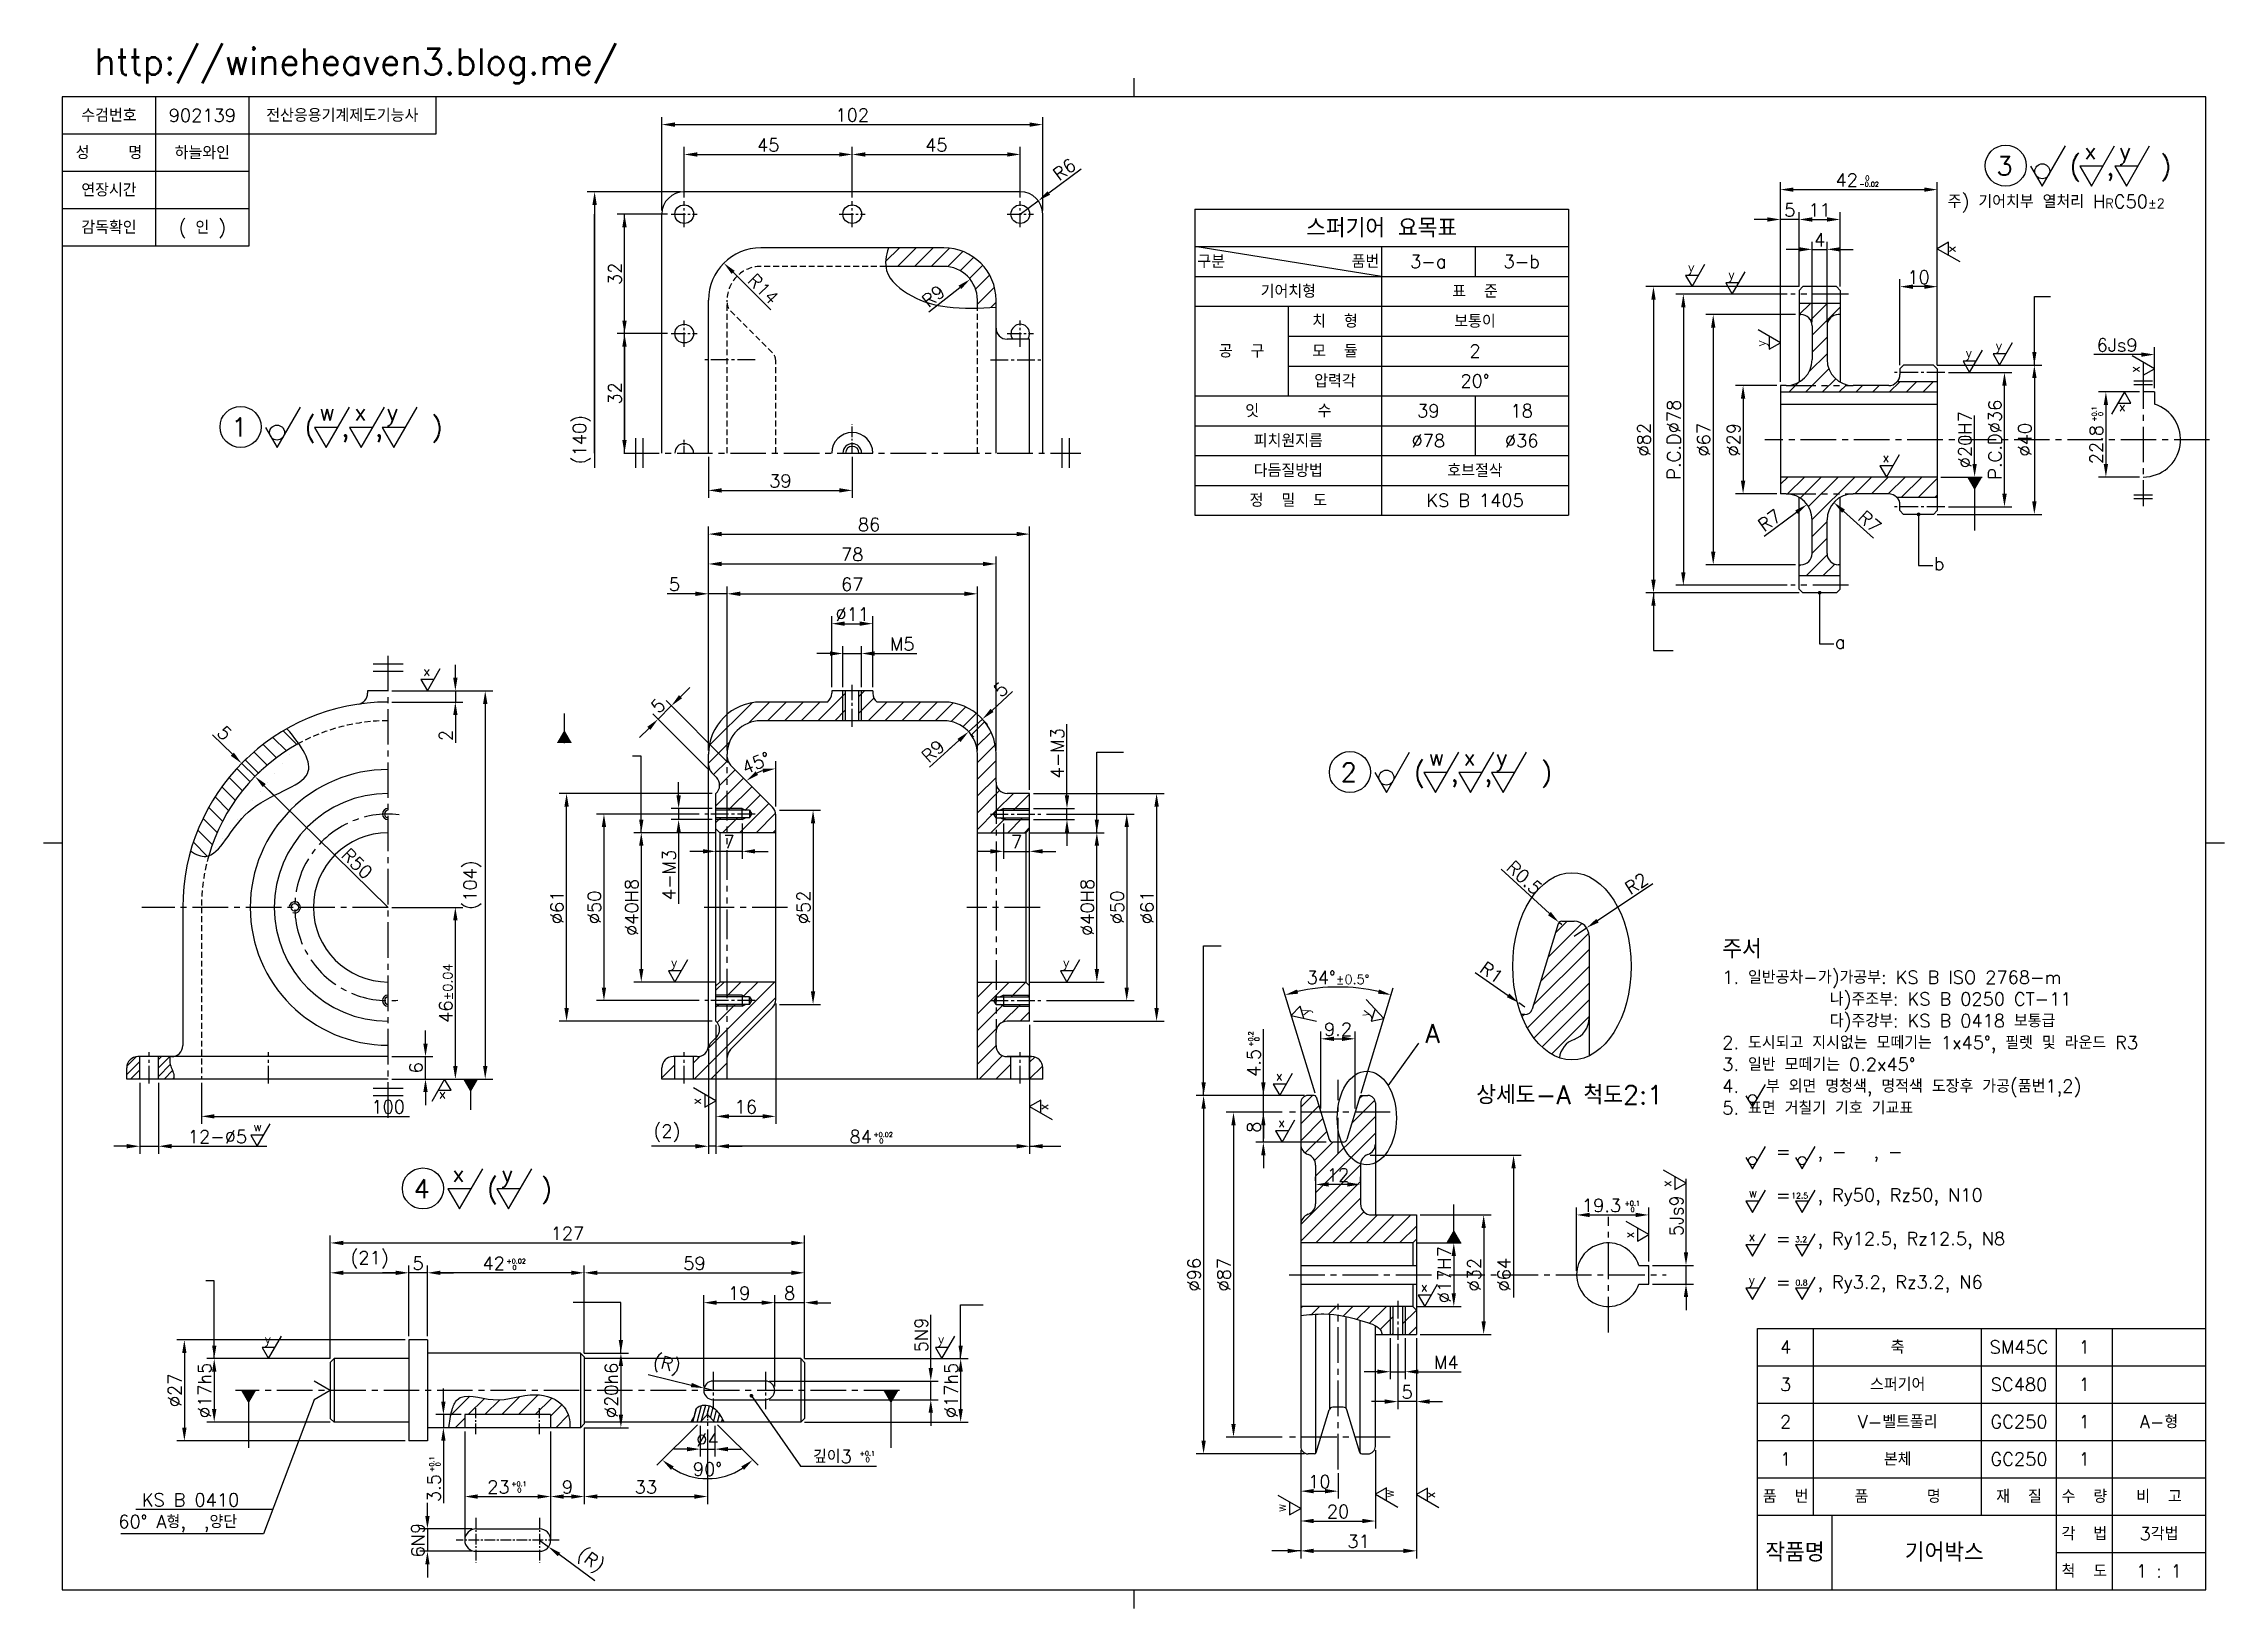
# Model space of a CAD drawing. Header units: millimetres. Extents: x 5 to 589, y 5 to 424.
import ezdxf
from ezdxf.enums import TextEntityAlignment as Align

# ---------------------------------------------------------------- set-up
doc = ezdxf.new("R2010")
doc.units = ezdxf.units.MM
doc.header["$LTSCALE"] = 0.5
for name, pattern in [('CENTER2', [28.575, 19.05, -3.175, 3.175, -3.175]), ('HIDDEN2', [4.7625, 3.175, -1.5875]), ('PHANTOM2', [31.75, 15.875, -3.175, 3.175, -3.175, 3.175, -3.175])]:
    doc.linetypes.add(name, pattern=pattern)
doc.layers.get('0').update_dxf_attribs({"color": 4})
for name, color, linetype in [('cen', 1, 'CENTER2'), ('dim', 1, 'Continuous'), ('hid', 2, 'HIDDEN2'), ('hsp', 7, 'Continuous'), ('mod', 3, 'Continuous'), ('pha', 1, 'PHANTOM2'), ('sg', 7, 'Continuous'), ('sm', 1, 'Continuous'), ('txt', 2, 'Continuous')]:
    doc.layers.add(name, color=color, linetype=linetype)
doc.styles.get("Standard").update_dxf_attribs({"font": 'romans.shx', "bigfont": 'whgtxt.shx'})
doc.dimstyles.new('dt', dxfattribs={"dimtxt": 3.5, "dimasz": 3.5, "dimexe": 2, "dimexo": 1, "dimgap": 0.8, "dimtad": 1, "dimdec": 1, "dimdsep": 46, "dimtxsty": 'Standard', "dimcen": 0, "dimclrt": 2, "dimadec": 0, "dimazin": 0, "dimtfac": 1, "dimtdec": 1, "dimtmove": 0, "dimatfit": 3, "dimldrblk": 'DATUMFILLED', "dimfxl": 0, "dimarcsym": 0})
doc.dimstyles.new('ISO-25', dxfattribs={"dimtxt": 3.5, "dimasz": 3.5, "dimexe": 2, "dimexo": 1, "dimgap": 0.8, "dimtad": 1, "dimdec": 1, "dimdsep": 46, "dimtxsty": 'Standard', "dimcen": 0, "dimclrt": 2, "dimadec": 0, "dimazin": 0, "dimtfac": 1, "dimtdec": 1, "dimtmove": 0, "dimatfit": 3, "dimfxl": 0, "dimarcsym": 0})
doc.dimstyles.new('pi', dxfattribs={"dimtxt": 3.5, "dimasz": 3.5, "dimexe": 2, "dimexo": 1, "dimgap": 0.8, "dimtad": 1, "dimdec": 1, "dimdsep": 46, "dimtxsty": 'Standard', "dimcen": 0, "dimclrt": 2, "dimadec": 0, "dimazin": 0, "dimtfac": 1, "dimtdec": 1, "dimtmove": 0, "dimatfit": 3, "dimfxl": 0, "dimarcsym": 0})

msp = doc.modelspace()

# ---------------------------------------------------------------- texts
at = {"layer": 'dim', "color": 2}
for s, p in [('42', (484.86, 385.91)), ('b', (511.19, 283.14)), ('a', (484.69, 262.14)), ('84', (220.8, 129.62)), ('19.3', (416.95, 111.21)), ('42', (122.53, 95.71)), ('깊이3', (211.03, 43.95)), ('KS B 0410', (31.29, 32.32)), ('23', (123.81, 35.77)), ('60° A형,  ,양단', (25.01, 26.49))]:
    msp.add_text(s, height=3.5, dxfattribs=at).set_placement(p)
at = {"layer": 'dim', "color": 1}
for s, p in [('-0.02', (491.29, 385.91)), ('0', (492.83, 387.59)), ('+0.02', (227.23, 131.3)), ('0', (228.79, 129.62)), ('+0.1', (428.38, 112.89)), ('0', (429.97, 111.21)), ('+0.02', (128.96, 97.39)), ('0', (130.55, 95.71)), ('+0.1', (223.53, 45.9)), ('0', (225.15, 44.22)), ('+0.1', (130.24, 37.73)), ('0', (131.84, 36.05))]:
    msp.add_text(s, height=1.26, dxfattribs=at).set_placement(p)
at = {"layer": 'dim', "color": 2}
for s, p in [('22.8', (556.47, 311.53)), ('4.5', (330.84, 147.39)), ('3.5', (111.26, 33.5))]:
    msp.add_text(s, height=3.5, rotation=90, dxfattribs=at).set_placement(p)
at = {"layer": 'dim', "color": 1}
for s, p in [('+0.1', (554.79, 322.96)), ('0', (556.47, 324.47)), ('+0.2', (328.88, 155.49)), ('0', (330.56, 156.96)), ('+0.1', (109.58, 41.59)), ('0', (111.26, 43.09))]:
    msp.add_text(s, height=1.26, rotation=90, dxfattribs=at).set_placement(p)
at = {"layer": 'dim', "color": 2, "char_height": 3.5, "attachment_point": 5}
for s, insert in [('6Js9', (560.28, 343.46)), ('100', (97.26, 139.37)), ('12-%%c5', (51.56, 131.37))]:
    msp.add_mtext(s, dxfattribs=dict(at, insert=insert))
for s, insert, rotation in [('(140)', (149.09, 318.15), 90), ('%%c20H7', (519.56, 318.11), 90), ('R50', (88.96, 204.56), 315.48736), ('R1', (392.76, 175.39), 325.29519), ('8', (329.09, 133.91), 90), ('5Js9', (442.28, 110.21), 90), ('%%c64', (396.09, 94.41), 90)]:
    msp.add_mtext(s, dxfattribs=dict(at, insert=insert, rotation=rotation))
at = {"layer": 'mod'}
for s, height, p in [('3    (  ,   )', 5, (527.99, 388.96)), ('x', 4.5, (551.51, 393.25)), ('y', 4.5, (560.89, 393.25)), ('1    (  ,  ,   )', 5, (55.29, 318.96)), ('w', 4.5, (78.81, 323.25)), ('x', 4.5, (88.19, 323.25)), ('y', 4.5, (96.91, 323.25)), ('w', 4.5, (375.89, 230.81)), ('x', 4.5, (385.26, 230.81)), ('y', 4.5, (393.98, 230.81)), ('2    (  ,  ,   )', 5, (352.37, 226.51)), ('4    (   )', 5, (104.12, 114.94)), ('x', 4.5, (114.47, 119.24)), ('y', 4.5, (127.64, 119.24))]:
    msp.add_text(s, height=height, dxfattribs=at).set_placement(p)
for s, p in [('작품명', (474, 20)), ('기어박스', (514, 20))]:
    msp.add_text(s, height=5, dxfattribs=at).set_placement(p, align=Align.MIDDLE_CENTER)
at = {"layer": 'sg'}
for s, rotation, p in [('x', 90, (517.03, 368.25)), ('y', 90, (466.1, 343.06)), ('x', 90, (566.25, 336.08)), ('y', 107, (344.11, 164.3)), ('y', 73, (359.78, 163.25)), ('x', 90, (181.04, 139.95)), ('x', 90, (273.97, 138.41)), ('x', 90, (440.81, 117.88)), ('x', 90, (430.81, 104.12)), ('w', 90, (366.55, 34.57)), ('x', 90, (377.55, 34.48)), ('w', 90, (337.62, 30.74))]:
    msp.add_text(s, height=2.5, rotation=rotation, dxfattribs=at).set_placement(p)
for s, height, p in [('y', 2.5, (445.39, 363.13)), ('y', 2.5, (456.16, 361.13)), ('y', 2.5, (519.72, 340.13)), ('y', 2.5, (527.77, 342.13)), ('x', 2.5, (560.73, 325.73)), ('x', 2.5, (497.46, 312.13)), ('x', 2.5, (106.72, 254.84)), ('y', 2.5, (173.01, 176.84)), ('y', 2.5, (278.01, 176.84)), ('x', 2.5, (334.98, 146.43)), ('x', 2.5, (110.91, 141.64)), ('w', 2.5, (61.15, 132.84)), ('x', 2.5, (335.6, 133.93)), ('w', 2.5, (461.58, 115.09)), ('12.5', 1.5, (473.02, 114.81)), ('x', 2.5, (461.58, 103.41)), ('3.2', 1.5, (474.05, 103.14)), ('y', 2.5, (461.58, 91.79)), ('x', 2.5, (373.82, 89.93)), ('0.8', 1.5, (474.16, 91.51)), ('y', 2.5, (64.19, 75.93)), ('y', 2.5, (244.49, 75.93))]:
    msp.add_text(s, height=height, dxfattribs=at).set_placement(p)
at = {"layer": 'txt'}
for s, height, p in [('http://wineheaven3.blog.me/', 7, (88.68, 419.4)), ('수검번호', 3.5, (22.5, 405)), ('902139', 3.5, (47.5, 405)), ('전산응용기계제도기능사', 3.5, (85, 405)), ('성    명', 3.5, (22.5, 395)), ('하늘와인', 3.5, (47.5, 395)), ('연장시간', 3.5, (22.5, 385)), ('감독확인', 3.5, (22.5, 375)), ('( 인 )', 3.5, (47.5, 375)), ('스퍼기어 요목표', 5, (363.32, 374.85)), ('구분             품번', 3.5, (338.32, 365.85)), ('3-a', 3.5, (375.82, 365.85)), ('3-b', 3.5, (400.82, 365.85)), ('기어치형', 3.5, (338.32, 357.85)), ('표  준', 3.5, (388.32, 357.85)), ('치  형', 3.5, (350.82, 349.85)), ('보통이', 3.5, (388.32, 349.85)), ('공  구', 3.5, (325.82, 341.85)), ('모  듈', 3.5, (350.82, 341.85)), ('2', 3.5, (388.32, 341.85)), ('압력각', 3.5, (350.82, 333.85)), ('20%%D', 3.5, (388.32, 333.85)), ('잇      수', 3.5, (338.32, 325.85)), ('39', 3.5, (375.82, 325.85)), ('18', 3.5, (400.82, 325.85)), ('피치원지름', 3.5, (338.32, 317.85)), ('%%C78', 3.5, (375.82, 317.85)), ('%%C36', 3.5, (400.82, 317.85)), ('다듬질방법', 3.5, (338.32, 309.85)), ('호브절삭', 3.5, (388.32, 309.85)), ('정  밀  도', 3.5, (338.32, 301.85)), ('KS B 1405', 3.5, (388.32, 301.85)), ('4', 3.5, (471.5, 75)), ('축', 3.5, (501.5, 75)), ('SM45C', 3.5, (534, 75)), ('1', 3.5, (551.5, 75)), ('3', 3.5, (471.5, 65)), ('스퍼기어', 3.5, (501.5, 65)), ('SC480', 3.5, (534, 65)), ('1', 3.5, (551.5, 65)), ('2', 3.5, (471.5, 55)), ('V-벨트풀리', 3.5, (501.5, 55)), ('GC250', 3.5, (534, 55)), ('1', 3.5, (551.5, 55)), ('A-형', 3.5, (571.5, 55)), ('1', 3.5, (471.5, 45)), ('본체', 3.5, (501.5, 45)), ('GC250', 3.5, (534, 45)), ('1', 3.5, (551.5, 45)), ('품  번', 3.5, (471.5, 35)), ('품      명', 3.5, (501.5, 35)), ('재  질', 3.5, (534, 35)), ('수  량', 3.5, (551.5, 35)), ('비  고', 3.5, (571.5, 35)), ('각  법', 3.5, (551.5, 25)), ('3각법', 3.5, (571.5, 25)), ('척  도', 3.5, (551.5, 15)), ('1 : 1', 3.5, (571.5, 15))]:
    msp.add_text(s, height=height, dxfattribs=at).set_placement(p, align=Align.MIDDLE_CENTER)
for s, p in [('A', (374.99, 156.54)), ('상세도-A 척도2:1', (388.65, 140.08))]:
    msp.add_text(s, height=5, dxfattribs=at).set_placement(p)
at = {"layer": 'txt', "char_height": 3.5, "attachment_point": 1}
for s, insert, width in [('주) 기어치부 열처리 H{\\H0.71429x;\\C1;R}C50{\\H0.71429x;\\C1;%%P2}', (514.91, 383.67), 96.4534), ('{\\H1.4286x;\\C3;주서\\P}1. 일반공차-가)가공부: KS B ISO 2768-m\\P            나)주조부: KS B 0250 CT-11\\P            다)주강부: KS B 0418 보통급\\P2. 도시되고 지시없는 모떼기는 1x45%%D, 필렛 및 라운드 R3\\P3. 일반 모떼기는 0.2x45%%D\\P4.   부 외면 명청색, 명적색 도장후 가공(품번1,2)\\P5. 표면 거칠기 기호 기교표\\P\\P      =   , -   , -\\P\\P      =   , Ry50, Rz50, N10\\P\\P      =   , Ry12.5, Rz12.5, N8\\P\\P      =   , Ry3.2, Rz3.2, N6', (454.53, 184.18), 128.7452)]:
    msp.add_mtext(s, dxfattribs=dict(at, insert=insert, width=width))

# ---------------------------------------------------------------- blocks, each defined once
blk = doc.blocks.new('*D3')
at = {"layer": 'Defpoints', "color": 0}
for p in [(183.05, 314.53), (221.55, 314.53), (221.55, 304.53)]:
    blk.add_point(p, dxfattribs=at)
at = {"layer": 'dim', "color": 0, "lineweight": -2}
for p, q in [((183.05, 313.53), (183.05, 302.53)), ((221.55, 313.53), (221.55, 302.53)), ((186.55, 304.53), (218.05, 304.53))]:
    blk.add_line(p, q, dxfattribs=at)
at = {"layer": 'dim', "color": 0}
for points in [[(186.55, 305.11), (186.55, 303.94), (183.05, 304.53)], [(218.05, 305.11), (218.05, 303.94), (221.55, 304.53)]]:
    blk.add_solid(points, dxfattribs=at)
at = {"layer": 'dim', "color": 2, "insert": (202.3, 307.08), "char_height": 3.5, "attachment_point": 5}
blk.add_mtext('39', dxfattribs=at)
blk = doc.blocks.new('*D4')
at = {"layer": 'Defpoints', "color": 0}
for p in [(173.05, 346.53), (160.35, 314.53), (160.55, 314.53)]:
    blk.add_point(p, dxfattribs=at)
at = {"layer": 'dim', "color": 0, "lineweight": -2}
for p, q in [((172.05, 346.53), (158.55, 346.53)), ((160.55, 343.03), (160.55, 318.03)), ((161.35, 314.53), (162.55, 314.53))]:
    blk.add_line(p, q, dxfattribs=at)
at = {"layer": 'dim', "color": 0}
for points in [[(159.97, 343.03), (161.14, 343.03), (160.55, 346.53)], [(159.97, 318.03), (161.14, 318.03), (160.55, 314.53)]]:
    blk.add_solid(points, dxfattribs=at)
at = {"layer": 'dim', "color": 2, "insert": (158, 330.53), "char_height": 3.5, "attachment_point": 5, "rotation": 90}
blk.add_mtext('32', dxfattribs=at)
blk = doc.blocks.new('*D5')
at = {"layer": 'Defpoints', "color": 0}
for p in [(160.55, 378.53), (173.05, 378.53), (173.05, 346.53)]:
    blk.add_point(p, dxfattribs=at)
at = {"layer": 'dim', "color": 0, "lineweight": -2}
for p, q in [((172.05, 378.53), (158.55, 378.53)), ((160.55, 350.03), (160.55, 375.03)), ((172.05, 346.53), (158.55, 346.53))]:
    blk.add_line(p, q, dxfattribs=at)
at = {"layer": 'dim', "color": 0}
for points in [[(159.97, 375.03), (161.14, 375.03), (160.55, 378.53)], [(159.97, 350.03), (161.14, 350.03), (160.55, 346.53)]]:
    blk.add_solid(points, dxfattribs=at)
at = {"layer": 'dim', "color": 2, "insert": (158, 362.53), "char_height": 3.5, "attachment_point": 5, "rotation": 90}
blk.add_mtext('32', dxfattribs=at)
blk = doc.blocks.new('*D7')
at = {"layer": 'Defpoints', "color": 0}
for p in [(221.55, 394.53), (176.55, 382.03), (221.55, 382.03)]:
    blk.add_point(p, dxfattribs=at)
at = {"layer": 'dim', "color": 0, "lineweight": -2}
for p, q in [((176.55, 383.03), (176.55, 396.53)), ((180.05, 394.53), (218.05, 394.53)), ((221.55, 383.03), (221.55, 396.53))]:
    blk.add_line(p, q, dxfattribs=at)
at = {"layer": 'dim', "color": 0}
for points in [[(180.05, 395.11), (180.05, 393.94), (176.55, 394.53)], [(218.05, 395.11), (218.05, 393.94), (221.55, 394.53)]]:
    blk.add_solid(points, dxfattribs=at)
at = {"layer": 'dim', "color": 2, "insert": (199.05, 397.08), "char_height": 3.5, "attachment_point": 5}
blk.add_mtext('45', dxfattribs=at)
blk = doc.blocks.new('*D8')
at = {"layer": 'Defpoints', "color": 0}
for p in [(266.55, 394.53), (221.55, 382.03), (266.55, 382.03)]:
    blk.add_point(p, dxfattribs=at)
at = {"layer": 'dim', "color": 0, "lineweight": -2}
for p, q in [((221.55, 383.03), (221.55, 396.53)), ((225.05, 394.53), (263.05, 394.53)), ((266.55, 383.03), (266.55, 396.53))]:
    blk.add_line(p, q, dxfattribs=at)
at = {"layer": 'dim', "color": 0}
for points in [[(225.05, 395.11), (225.05, 393.94), (221.55, 394.53)], [(263.05, 395.11), (263.05, 393.94), (266.55, 394.53)]]:
    blk.add_solid(points, dxfattribs=at)
at = {"layer": 'dim', "color": 2, "insert": (244.05, 397.08), "char_height": 3.5, "attachment_point": 5}
blk.add_mtext('45', dxfattribs=at)
blk = doc.blocks.new('*D9')
at = {"layer": 'Defpoints', "color": 0}
for p in [(272.55, 402.53), (170.55, 378.53), (272.55, 378.53)]:
    blk.add_point(p, dxfattribs=at)
at = {"layer": 'dim', "color": 0, "lineweight": -2}
for p, q in [((170.55, 379.53), (170.55, 404.53)), ((272.55, 379.53), (272.55, 404.53)), ((174.05, 402.53), (269.05, 402.53))]:
    blk.add_line(p, q, dxfattribs=at)
at = {"layer": 'dim', "color": 0}
for points in [[(174.05, 403.11), (174.05, 401.94), (170.55, 402.53)], [(269.05, 403.11), (269.05, 401.94), (272.55, 402.53)]]:
    blk.add_solid(points, dxfattribs=at)
at = {"layer": 'dim', "color": 2, "insert": (221.55, 405.08), "char_height": 3.5, "attachment_point": 5}
blk.add_mtext('102', dxfattribs=at)
blk = doc.blocks.new('*D10')
at = {"layer": 'Defpoints', "color": 0}
for p in [(271.37, 382.11), (266.55, 378.53)]:
    blk.add_point(p, dxfattribs=at)
at = {"layer": 'dim', "color": 0, "lineweight": -2}
for p, q in [((282.81, 390.63), (274.17, 384.2)), ((266.55, 378.53), (271.37, 382.11))]:
    blk.add_line(p, q, dxfattribs=at)
at = {"layer": 'dim', "color": 0}
blk.add_solid([(273.82, 384.67), (274.52, 383.73), (271.37, 382.11)], dxfattribs=at)
at = {"layer": 'dim', "color": 2, "insert": (278.37, 390.51), "char_height": 3.5, "attachment_point": 5, "rotation": 36.68744}
blk.add_mtext('R6', dxfattribs=at)
blk = doc.blocks.new('*D11')
at = {"layer": 'Defpoints', "color": 0}
for p in [(253.12, 361.1), (246.05, 355.53)]:
    blk.add_point(p, dxfattribs=at)
at = {"layer": 'dim', "color": 0, "lineweight": -2}
blk.add_line((242.05, 352.37), (250.37, 358.93), dxfattribs=at)
at = {"layer": 'dim', "color": 0}
blk.add_solid([(250.01, 359.39), (250.73, 358.47), (253.12, 361.1)], dxfattribs=at)
at = {"layer": 'dim', "color": 2, "insert": (243.26, 356.57), "char_height": 3.5, "attachment_point": 5, "rotation": 38.2563}
blk.add_mtext('R9', dxfattribs=at)
blk = doc.blocks.new('*D12')
at = {"layer": 'Defpoints', "color": 0}
for p in [(187.16, 365.42), (197.05, 355.53)]:
    blk.add_point(p, dxfattribs=at)
at = {"layer": 'dim', "color": 0, "lineweight": -2}
blk.add_line((199.72, 352.86), (189.63, 362.95), dxfattribs=at)
at = {"layer": 'dim', "color": 0}
blk.add_solid([(190.04, 363.36), (189.22, 362.54), (187.16, 365.42)], dxfattribs=at)
at = {"layer": 'dim', "color": 2, "insert": (197.71, 358.47), "char_height": 3.5, "attachment_point": 5, "rotation": 315}
blk.add_mtext('R14', dxfattribs=at)
blk = doc.blocks.new('*D13')
at = {"layer": 'Defpoints', "color": 0}
for p in [(224.05, 260.82), (219.05, 250.82), (224.05, 250.82)]:
    blk.add_point(p, dxfattribs=at)
at = {"layer": 'dim', "color": 0, "lineweight": -2}
for p, q in [((219.05, 251.82), (219.05, 262.82)), ((224.05, 251.82), (224.05, 262.82)), ((215.55, 260.82), (212.05, 260.82)), ((219.05, 260.82), (224.05, 260.82)), ((227.55, 260.82), (238.82, 260.82))]:
    blk.add_line(p, q, dxfattribs=at)
at = {"layer": 'dim', "color": 0}
for points in [[(215.55, 261.41), (215.55, 260.24), (219.05, 260.82)], [(227.55, 261.41), (227.55, 260.24), (224.05, 260.82)]]:
    blk.add_solid(points, dxfattribs=at)
at = {"layer": 'dim', "color": 2, "insert": (234.94, 263.37), "char_height": 3.5, "attachment_point": 5}
blk.add_mtext('M5', dxfattribs=at)
blk = doc.blocks.new('*D14')
at = {"layer": 'Defpoints', "color": 0}
for p in [(227.05, 268.82), (216.05, 250.82), (227.05, 250.82)]:
    blk.add_point(p, dxfattribs=at)
at = {"layer": 'dim', "color": 0, "lineweight": -2}
for p, q in [((216.05, 251.82), (216.05, 270.82)), ((219.55, 268.82), (223.55, 268.82)), ((227.05, 251.82), (227.05, 270.82))]:
    blk.add_line(p, q, dxfattribs=at)
at = {"layer": 'dim', "color": 0}
for points in [[(219.55, 269.41), (219.55, 268.24), (216.05, 268.82)], [(223.55, 269.41), (223.55, 268.24), (227.05, 268.82)]]:
    blk.add_solid(points, dxfattribs=at)
at = {"layer": 'dim', "color": 2, "insert": (221.55, 271.37), "char_height": 3.5, "attachment_point": 5}
blk.add_mtext('%%c11', dxfattribs=at)
blk = doc.blocks.new('*D15')
at = {"layer": 'Defpoints', "color": 0}
for p in [(255.05, 276.82), (188.05, 233.82), (255.05, 233.82)]:
    blk.add_point(p, dxfattribs=at)
at = {"layer": 'dim', "color": 0, "lineweight": -2}
for p, q in [((188.05, 234.82), (188.05, 278.82)), ((191.55, 276.82), (251.55, 276.82)), ((255.05, 234.82), (255.05, 278.82))]:
    blk.add_line(p, q, dxfattribs=at)
at = {"layer": 'dim', "color": 0}
for points in [[(191.55, 277.41), (191.55, 276.24), (188.05, 276.82)], [(251.55, 277.41), (251.55, 276.24), (255.05, 276.82)]]:
    blk.add_solid(points, dxfattribs=at)
at = {"layer": 'dim', "color": 2, "insert": (221.55, 279.37), "char_height": 3.5, "attachment_point": 5}
blk.add_mtext('67', dxfattribs=at)
blk = doc.blocks.new('*D16')
at = {"layer": 'Defpoints', "color": 0}
for p in [(183.05, 276.82), (183.05, 234.82), (188.05, 234.82)]:
    blk.add_point(p, dxfattribs=at)
at = {"layer": 'dim', "color": 0, "lineweight": -2}
for p, q in [((179.55, 276.82), (171.96, 276.82)), ((183.05, 235.82), (183.05, 278.82)), ((188.05, 276.82), (183.05, 276.82)), ((188.05, 235.82), (188.05, 278.82)), ((191.55, 276.82), (195.05, 276.82))]:
    blk.add_line(p, q, dxfattribs=at)
at = {"layer": 'dim', "color": 0}
for points in [[(179.55, 277.41), (179.55, 276.24), (183.05, 276.82)], [(191.55, 277.41), (191.55, 276.24), (188.05, 276.82)]]:
    blk.add_solid(points, dxfattribs=at)
at = {"layer": 'dim', "color": 2, "insert": (173.93, 279.37), "char_height": 3.5, "attachment_point": 5}
blk.add_mtext('5', dxfattribs=at)
blk = doc.blocks.new('*D17')
at = {"layer": 'Defpoints', "color": 0}
for p in [(260.05, 284.82), (183.05, 233.82), (260.05, 233.82)]:
    blk.add_point(p, dxfattribs=at)
at = {"layer": 'dim', "color": 0, "lineweight": -2}
for p, q in [((183.05, 234.82), (183.05, 286.82)), ((260.05, 234.82), (260.05, 286.82)), ((186.55, 284.82), (256.55, 284.82))]:
    blk.add_line(p, q, dxfattribs=at)
at = {"layer": 'dim', "color": 0}
for points in [[(186.55, 285.41), (186.55, 284.24), (183.05, 284.82)], [(256.55, 285.41), (256.55, 284.24), (260.05, 284.82)]]:
    blk.add_solid(points, dxfattribs=at)
at = {"layer": 'dim', "color": 2, "insert": (221.55, 287.37), "char_height": 3.5, "attachment_point": 5}
blk.add_mtext('78', dxfattribs=at)
blk = doc.blocks.new('*D18')
at = {"layer": 'Defpoints', "color": 0}
for p in [(269.05, 292.82), (183.05, 234.82), (269.05, 223.32)]:
    blk.add_point(p, dxfattribs=at)
at = {"layer": 'dim', "color": 0, "lineweight": -2}
for p, q in [((183.05, 235.82), (183.05, 294.82)), ((186.55, 292.82), (265.55, 292.82)), ((269.05, 224.32), (269.05, 294.82))]:
    blk.add_line(p, q, dxfattribs=at)
at = {"layer": 'dim', "color": 0}
for points in [[(186.55, 293.41), (186.55, 292.24), (183.05, 292.82)], [(265.55, 293.41), (265.55, 292.24), (269.05, 292.82)]]:
    blk.add_solid(points, dxfattribs=at)
at = {"layer": 'dim', "color": 2, "insert": (226.05, 295.37), "char_height": 3.5, "attachment_point": 5}
blk.add_mtext('86', dxfattribs=at)
blk = doc.blocks.new('*D19')
at = {"layer": 'Defpoints', "color": 0}
for p in [(201.05, 218.82), (201.05, 166.82), (211.05, 166.82)]:
    blk.add_point(p, dxfattribs=at)
at = {"layer": 'dim', "color": 0, "lineweight": -2}
for p, q in [((202.05, 218.82), (213.05, 218.82)), ((211.05, 215.32), (211.05, 170.32)), ((202.05, 166.82), (213.05, 166.82))]:
    blk.add_line(p, q, dxfattribs=at)
at = {"layer": 'dim', "color": 0}
for points in [[(210.47, 215.32), (211.64, 215.32), (211.05, 218.82)], [(210.47, 170.32), (211.64, 170.32), (211.05, 166.82)]]:
    blk.add_solid(points, dxfattribs=at)
at = {"layer": 'dim', "color": 2, "insert": (208.5, 192.82), "char_height": 3.5, "attachment_point": 5, "rotation": 90}
blk.add_mtext('%%c52', dxfattribs=at)
blk = doc.blocks.new('*D20')
at = {"layer": 'Defpoints', "color": 0}
for p in [(188.93, 230.95), (198.17, 229.6), (200.18, 219.7), (201.05, 217.58), (201.05, 168.07)]:
    blk.add_point(p, dxfattribs=at)
at = {"layer": 'dim', "color": 0, "lineweight": -2}
blk.add_line((201.05, 219.82), (201.05, 231.98), dxfattribs=at)
blk.add_arc((201.05, 218.82), 11.16, 108.04837, 116.95163, dxfattribs=at)
at = {"layer": 'dim', "color": 0}
for points in [[(196.34, 228.3), (195.66, 229.24), (193.17, 226.71)], [(197.51, 230.01), (197.69, 228.86), (201.05, 229.98)]]:
    blk.add_solid(points, dxfattribs=at)
at = {"layer": 'dim', "color": 2, "insert": (195.81, 231.49), "char_height": 3.5, "attachment_point": 5, "rotation": 22.5}
blk.add_mtext('45°', dxfattribs=at)
blk = doc.blocks.new('*D22')
at = {"layer": 'Defpoints', "color": 0}
for p in [(169.55, 243.25), (183.93, 228.87), (188.93, 230.95)]:
    blk.add_point(p, dxfattribs=at)
at = {"layer": 'dim', "color": 0, "lineweight": -2}
for p, q in [((175.56, 249.26), (178.04, 251.74)), ((173.09, 246.79), (169.55, 243.25)), ((188.23, 231.65), (171.68, 248.2)), ((167.08, 240.78), (164.6, 238.3)), ((183.23, 229.58), (168.14, 244.67))]:
    blk.add_line(p, q, dxfattribs=at)
at = {"layer": 'dim', "color": 0}
for points in [[(175.15, 249.68), (175.98, 248.85), (173.09, 246.79)], [(166.67, 241.19), (167.49, 240.37), (169.55, 243.25)]]:
    blk.add_solid(points, dxfattribs=at)
at = {"layer": 'dim', "color": 2, "insert": (169.52, 246.82), "char_height": 3.5, "attachment_point": 5, "rotation": 45}
blk.add_mtext('5', dxfattribs=at)
blk = doc.blocks.new('*D23')
at = {"layer": 'Defpoints', "color": 0}
for p in [(262.05, 216.32), (269.05, 207.82), (269.05, 207.82)]:
    blk.add_point(p, dxfattribs=at)
at = {"layer": 'dim', "color": 0, "lineweight": -2}
for p, q in [((262.05, 215.32), (262.05, 205.82)), ((258.55, 207.82), (255.05, 207.82)), ((262.05, 207.82), (269.05, 207.82)), ((269.05, 208.82), (269.05, 209.82)), ((272.55, 207.82), (276.05, 207.82))]:
    blk.add_line(p, q, dxfattribs=at)
at = {"layer": 'dim', "color": 0}
for points in [[(258.55, 208.41), (258.55, 207.24), (262.05, 207.82)], [(272.55, 208.41), (272.55, 207.24), (269.05, 207.82)]]:
    blk.add_solid(points, dxfattribs=at)
at = {"layer": 'dim', "color": 2, "insert": (265.55, 210.37), "char_height": 3.5, "attachment_point": 5}
blk.add_mtext('7', dxfattribs=at)
blk = doc.blocks.new('*D24')
at = {"layer": 'Defpoints', "color": 0}
for p in [(269.05, 219.32), (269.05, 216.32), (279.05, 216.32)]:
    blk.add_point(p, dxfattribs=at)
at = {"layer": 'dim', "color": 0, "lineweight": -2}
for p, q in [((279.05, 222.82), (279.05, 241.92)), ((270.05, 219.32), (281.05, 219.32)), ((270.05, 216.32), (281.05, 216.32)), ((279.05, 216.32), (279.05, 219.32)), ((279.05, 212.82), (279.05, 209.32))]:
    blk.add_line(p, q, dxfattribs=at)
at = {"layer": 'dim', "color": 0}
for points in [[(278.47, 222.82), (279.64, 222.82), (279.05, 219.32)], [(278.47, 212.82), (279.64, 212.82), (279.05, 216.32)]]:
    blk.add_solid(points, dxfattribs=at)
at = {"layer": 'dim', "color": 2, "insert": (276.5, 234.12), "char_height": 3.5, "attachment_point": 5, "rotation": 90}
blk.add_mtext('4-M3', dxfattribs=at)
blk = doc.blocks.new('*D27')
at = {"layer": 'Defpoints', "color": 0}
for p in [(192.05, 216.32), (185.05, 207.82), (185.05, 207.82)]:
    blk.add_point(p, dxfattribs=at)
at = {"layer": 'dim', "color": 0, "lineweight": -2}
for p, q in [((192.05, 215.32), (192.05, 205.82)), ((181.55, 207.82), (178.05, 207.82)), ((185.05, 208.82), (185.05, 209.82)), ((192.05, 207.82), (185.05, 207.82)), ((195.55, 207.82), (199.05, 207.82))]:
    blk.add_line(p, q, dxfattribs=at)
at = {"layer": 'dim', "color": 0}
for points in [[(181.55, 208.41), (181.55, 207.24), (185.05, 207.82)], [(195.55, 208.41), (195.55, 207.24), (192.05, 207.82)]]:
    blk.add_solid(points, dxfattribs=at)
at = {"layer": 'dim', "color": 2, "insert": (188.55, 210.37), "char_height": 3.5, "attachment_point": 5}
blk.add_mtext('7', dxfattribs=at)
blk = doc.blocks.new('*D28')
at = {"layer": 'Defpoints', "color": 0}
for p in [(175.05, 216.32), (185.05, 219.32), (185.05, 216.32)]:
    blk.add_point(p, dxfattribs=at)
at = {"layer": 'dim', "color": 0, "lineweight": -2}
for p, q in [((175.05, 222.82), (175.05, 226.32)), ((184.05, 219.32), (173.05, 219.32)), ((184.05, 216.32), (173.05, 216.32)), ((175.05, 219.32), (175.05, 216.32)), ((175.05, 212.82), (175.05, 193.72))]:
    blk.add_line(p, q, dxfattribs=at)
at = {"layer": 'dim', "color": 0}
for points in [[(174.47, 222.82), (175.64, 222.82), (175.05, 219.32)], [(174.47, 212.82), (175.64, 212.82), (175.05, 216.32)]]:
    blk.add_solid(points, dxfattribs=at)
at = {"layer": 'dim', "color": 2, "insert": (172.5, 201.52), "char_height": 3.5, "attachment_point": 5, "rotation": 90}
blk.add_mtext('4-M3', dxfattribs=at)
blk = doc.blocks.new('*D30')
at = {"layer": 'Defpoints', "color": 0}
for p in [(268.05, 212.82), (287.05, 212.82), (268.05, 172.82)]:
    blk.add_point(p, dxfattribs=at)
at = {"layer": 'dim', "color": 0, "lineweight": -2}
for p, q in [((269.05, 212.82), (289.05, 212.82)), ((287.05, 176.32), (287.05, 209.32)), ((269.05, 172.82), (289.05, 172.82))]:
    blk.add_line(p, q, dxfattribs=at)
at = {"layer": 'dim', "color": 0}
for points in [[(286.47, 209.32), (287.64, 209.32), (287.05, 212.82)], [(286.47, 176.32), (287.64, 176.32), (287.05, 172.82)]]:
    blk.add_solid(points, dxfattribs=at)
at = {"layer": 'dim', "color": 2, "insert": (284.5, 192.82), "char_height": 3.5, "attachment_point": 5, "rotation": 90}
blk.add_mtext('%%c40H8', dxfattribs=at)
blk = doc.blocks.new('*D31')
at = {"layer": 'Defpoints', "color": 0}
for p in [(272.55, 217.82), (272.55, 167.82), (295.05, 167.82)]:
    blk.add_point(p, dxfattribs=at)
at = {"layer": 'dim', "color": 0, "lineweight": -2}
for p, q in [((273.55, 217.82), (297.05, 217.82)), ((295.05, 214.32), (295.05, 171.32)), ((273.55, 167.82), (297.05, 167.82))]:
    blk.add_line(p, q, dxfattribs=at)
at = {"layer": 'dim', "color": 0}
for points in [[(294.47, 214.32), (295.64, 214.32), (295.05, 217.82)], [(294.47, 171.32), (295.64, 171.32), (295.05, 167.82)]]:
    blk.add_solid(points, dxfattribs=at)
at = {"layer": 'dim', "color": 2, "insert": (292.5, 192.82), "char_height": 3.5, "attachment_point": 5, "rotation": 90}
blk.add_mtext('%%c50', dxfattribs=at)
blk = doc.blocks.new('*D32')
at = {"layer": 'Defpoints', "color": 0}
for p in [(269.05, 223.32), (269.05, 162.32), (303.05, 162.32)]:
    blk.add_point(p, dxfattribs=at)
at = {"layer": 'dim', "color": 0, "lineweight": -2}
for p, q in [((270.05, 223.32), (305.05, 223.32)), ((303.05, 219.82), (303.05, 165.82)), ((270.05, 162.32), (305.05, 162.32))]:
    blk.add_line(p, q, dxfattribs=at)
at = {"layer": 'dim', "color": 0}
for points in [[(302.47, 219.82), (303.64, 219.82), (303.05, 223.32)], [(302.47, 165.82), (303.64, 165.82), (303.05, 162.32)]]:
    blk.add_solid(points, dxfattribs=at)
at = {"layer": 'dim', "color": 2, "insert": (300.5, 192.82), "char_height": 3.5, "attachment_point": 5, "rotation": 90}
blk.add_mtext('%%c61', dxfattribs=at)
blk = doc.blocks.new('*D33')
at = {"layer": 'Defpoints', "color": 0}
for p in [(186.05, 212.82), (165.05, 172.82), (186.05, 172.82)]:
    blk.add_point(p, dxfattribs=at)
at = {"layer": 'dim', "color": 0, "lineweight": -2}
for p, q in [((185.05, 212.82), (163.05, 212.82)), ((165.05, 209.32), (165.05, 176.32)), ((185.05, 172.82), (163.05, 172.82))]:
    blk.add_line(p, q, dxfattribs=at)
at = {"layer": 'dim', "color": 0}
for points in [[(164.47, 209.32), (165.64, 209.32), (165.05, 212.82)], [(164.47, 176.32), (165.64, 176.32), (165.05, 172.82)]]:
    blk.add_solid(points, dxfattribs=at)
at = {"layer": 'dim', "color": 2, "insert": (162.5, 192.82), "char_height": 3.5, "attachment_point": 5, "rotation": 90}
blk.add_mtext('%%c40H8', dxfattribs=at)
blk = doc.blocks.new('*D35')
at = {"layer": 'Defpoints', "color": 0}
for p in [(181.55, 217.82), (155.05, 167.82), (181.55, 167.82)]:
    blk.add_point(p, dxfattribs=at)
at = {"layer": 'dim', "color": 0, "lineweight": -2}
for p, q in [((180.55, 217.82), (153.05, 217.82)), ((155.05, 214.32), (155.05, 171.32)), ((180.55, 167.82), (153.05, 167.82))]:
    blk.add_line(p, q, dxfattribs=at)
at = {"layer": 'dim', "color": 0}
for points in [[(154.47, 214.32), (155.64, 214.32), (155.05, 217.82)], [(154.47, 171.32), (155.64, 171.32), (155.05, 167.82)]]:
    blk.add_solid(points, dxfattribs=at)
at = {"layer": 'dim', "color": 2, "insert": (152.5, 192.82), "char_height": 3.5, "attachment_point": 5, "rotation": 90}
blk.add_mtext('%%c50', dxfattribs=at)
blk = doc.blocks.new('*D36')
at = {"layer": 'Defpoints', "color": 0}
for p in [(145.05, 223.32), (185.05, 223.32), (185.05, 162.32)]:
    blk.add_point(p, dxfattribs=at)
at = {"layer": 'dim', "color": 0, "lineweight": -2}
for p, q in [((184.05, 223.32), (143.05, 223.32)), ((145.05, 165.82), (145.05, 219.82)), ((184.05, 162.32), (143.05, 162.32))]:
    blk.add_line(p, q, dxfattribs=at)
at = {"layer": 'dim', "color": 0}
for points in [[(144.47, 219.82), (145.64, 219.82), (145.05, 223.32)], [(144.47, 165.82), (145.64, 165.82), (145.05, 162.32)]]:
    blk.add_solid(points, dxfattribs=at)
at = {"layer": 'dim', "color": 2, "insert": (142.5, 192.82), "char_height": 3.5, "attachment_point": 5, "rotation": 90}
blk.add_mtext('%%c61', dxfattribs=at)
blk = doc.blocks.new('*D37')
at = {"layer": 'Defpoints', "color": 0}
for p in [(97.26, 152.82), (107.26, 152.82), (97.26, 146.82)]:
    blk.add_point(p, dxfattribs=at)
at = {"layer": 'dim', "color": 0, "lineweight": -2}
for p, q in [((107.26, 156.32), (107.26, 159.82)), ((98.26, 152.82), (109.26, 152.82)), ((107.26, 146.82), (107.26, 152.82)), ((98.26, 146.82), (109.26, 146.82)), ((107.26, 143.32), (107.26, 139.82))]:
    blk.add_line(p, q, dxfattribs=at)
at = {"layer": 'dim', "color": 0}
for points in [[(106.68, 156.32), (107.85, 156.32), (107.26, 152.82)], [(106.68, 143.32), (107.85, 143.32), (107.26, 146.82)]]:
    blk.add_solid(points, dxfattribs=at)
at = {"layer": 'dim', "color": 2, "insert": (104.71, 149.82), "char_height": 3.5, "attachment_point": 5, "rotation": 90}
blk.add_mtext('6', dxfattribs=at)
blk = doc.blocks.new('*D38')
at = {"layer": 'Defpoints', "color": 0}
for p in [(97.26, 192.82), (115.26, 192.82), (97.26, 146.82)]:
    blk.add_point(p, dxfattribs=at)
at = {"layer": 'dim', "color": 0, "lineweight": -2}
for p, q in [((98.26, 192.82), (117.26, 192.82)), ((115.26, 150.32), (115.26, 189.32)), ((98.26, 146.82), (117.26, 146.82))]:
    blk.add_line(p, q, dxfattribs=at)
at = {"layer": 'dim', "color": 0}
for points in [[(114.68, 189.32), (115.85, 189.32), (115.26, 192.82)], [(114.68, 150.32), (115.85, 150.32), (115.26, 146.82)]]:
    blk.add_solid(points, dxfattribs=at)
at = {"layer": 'dim', "color": 2, "insert": (112.71, 169.82), "char_height": 3.5, "attachment_point": 5, "rotation": 90}
blk.add_mtext('46{\\H0.71429x;\\C1;%%P0.04}', dxfattribs=at)
blk = doc.blocks.new('*D39')
at = {"layer": 'Defpoints', "color": 0}
for p in [(97.26, 250.82), (97.26, 247.82), (115.26, 247.82)]:
    blk.add_point(p, dxfattribs=at)
at = {"layer": 'dim', "color": 0, "lineweight": -2}
for p, q in [((115.26, 254.32), (115.26, 257.82)), ((98.26, 250.82), (117.26, 250.82)), ((98.26, 247.82), (117.26, 247.82)), ((115.26, 250.82), (115.26, 247.82)), ((115.26, 244.32), (115.26, 236.89))]:
    blk.add_line(p, q, dxfattribs=at)
at = {"layer": 'dim', "color": 0}
for points in [[(114.68, 254.32), (115.85, 254.32), (115.26, 250.82)], [(114.68, 244.32), (115.85, 244.32), (115.26, 247.82)]]:
    blk.add_solid(points, dxfattribs=at)
at = {"layer": 'dim', "color": 2, "insert": (112.71, 238.86), "char_height": 3.5, "attachment_point": 5, "rotation": 90}
blk.add_mtext('2', dxfattribs=at)
blk = doc.blocks.new('*D40')
at = {"layer": 'Defpoints', "color": 0}
for p in [(97.26, 250.82), (97.26, 146.82), (123.26, 146.82)]:
    blk.add_point(p, dxfattribs=at)
at = {"layer": 'dim', "color": 0, "lineweight": -2}
for p, q in [((98.26, 250.82), (125.26, 250.82)), ((123.26, 247.32), (123.26, 150.32)), ((98.26, 146.82), (125.26, 146.82))]:
    blk.add_line(p, q, dxfattribs=at)
at = {"layer": 'dim', "color": 0}
for points in [[(122.68, 247.32), (123.85, 247.32), (123.26, 250.82)], [(122.68, 150.32), (123.85, 150.32), (123.26, 146.82)]]:
    blk.add_solid(points, dxfattribs=at)
at = {"layer": 'dim', "color": 2, "insert": (119.8, 198.82), "char_height": 3.5, "attachment_point": 5, "rotation": 90}
blk.add_mtext('(104)', dxfattribs=at)
blk = doc.blocks.new('*D43')
at = {"layer": 'Defpoints', "color": 0}
for p in [(201.05, 168.07), (185.05, 162.32), (185.05, 136.82)]:
    blk.add_point(p, dxfattribs=at)
at = {"layer": 'dim', "color": 0, "lineweight": -2}
for p, q in [((201.05, 167.07), (201.05, 134.82)), ((185.05, 161.32), (185.05, 134.82)), ((197.55, 136.82), (188.55, 136.82))]:
    blk.add_line(p, q, dxfattribs=at)
at = {"layer": 'dim', "color": 0}
for points in [[(188.55, 137.41), (188.55, 136.24), (185.05, 136.82)], [(197.55, 137.41), (197.55, 136.24), (201.05, 136.82)]]:
    blk.add_solid(points, dxfattribs=at)
at = {"layer": 'dim', "color": 2, "insert": (193.05, 139.37), "char_height": 3.5, "attachment_point": 5}
blk.add_mtext('16', dxfattribs=at)
blk = doc.blocks.new('*D44')
at = {"layer": 'Defpoints', "color": 0}
for p in [(185.05, 162.32), (183.05, 155.82), (185.05, 128.82)]:
    blk.add_point(p, dxfattribs=at)
at = {"layer": 'dim', "color": 0, "lineweight": -2}
for p, q in [((185.05, 161.32), (185.05, 126.82)), ((183.05, 154.82), (183.05, 126.82)), ((179.55, 128.82), (167.79, 128.82)), ((185.05, 128.82), (183.05, 128.82)), ((188.55, 128.82), (192.05, 128.82))]:
    blk.add_line(p, q, dxfattribs=at)
at = {"layer": 'dim', "color": 0}
for points in [[(179.55, 129.41), (179.55, 128.24), (183.05, 128.82)], [(188.55, 129.41), (188.55, 128.24), (185.05, 128.82)]]:
    blk.add_solid(points, dxfattribs=at)
at = {"layer": 'dim', "color": 2, "insert": (171.92, 132.29), "char_height": 3.5, "attachment_point": 5}
blk.add_mtext('(2)', dxfattribs=at)
blk = doc.blocks.new('*D46')
at = {"layer": 'Defpoints', "color": 0}
for p in [(484.41, 301.29), (489.61, 296.61)]:
    blk.add_point(p, dxfattribs=at)
at = {"layer": 'dim', "color": 0, "lineweight": -2}
blk.add_line((495.02, 291.75), (487.01, 298.95), dxfattribs=at)
at = {"layer": 'dim', "color": 0}
blk.add_solid([(487.4, 299.38), (486.62, 298.51), (484.41, 301.29)], dxfattribs=at)
at = {"layer": 'dim', "color": 2, "insert": (494.02, 296.07), "char_height": 3.5, "attachment_point": 5, "rotation": 318.03781}
blk.add_mtext('R7', dxfattribs=at)
blk = doc.blocks.new('*D47')
at = {"layer": 'Defpoints', "color": 0}
for p in [(477.23, 300.78), (471.61, 296.61)]:
    blk.add_point(p, dxfattribs=at)
at = {"layer": 'dim', "color": 0, "lineweight": -2}
blk.add_line((465.78, 292.27), (474.42, 298.69), dxfattribs=at)
at = {"layer": 'dim', "color": 0}
blk.add_solid([(474.08, 299.16), (474.77, 298.23), (477.23, 300.78)], dxfattribs=at)
at = {"layer": 'dim', "color": 2, "insert": (467.18, 296.49), "char_height": 3.5, "attachment_point": 5, "rotation": 36.60974}
blk.add_mtext('R7', dxfattribs=at)
blk = doc.blocks.new('*D48')
at = {"layer": 'Defpoints', "color": 0}
for p in [(470.11, 332.61), (460.11, 303.61), (470.11, 303.61)]:
    blk.add_point(p, dxfattribs=at)
at = {"layer": 'dim', "color": 0, "lineweight": -2}
for p, q in [((469.11, 332.61), (458.11, 332.61)), ((460.11, 329.11), (460.11, 307.11)), ((469.11, 303.61), (458.11, 303.61))]:
    blk.add_line(p, q, dxfattribs=at)
at = {"layer": 'dim', "color": 0}
for points in [[(459.53, 329.11), (460.7, 329.11), (460.11, 332.61)], [(459.53, 307.11), (460.7, 307.11), (460.11, 303.61)]]:
    blk.add_solid(points, dxfattribs=at)
at = {"layer": 'dim', "color": 2, "insert": (457.56, 318.11), "char_height": 3.5, "attachment_point": 5, "rotation": 90}
blk.add_mtext('%%c29', dxfattribs=at)
blk = doc.blocks.new('*D49')
at = {"layer": 'Defpoints', "color": 0}
for p in [(482.61, 369.11), (478.61, 348.61), (482.61, 348.61)]:
    blk.add_point(p, dxfattribs=at)
at = {"layer": 'dim', "color": 0, "lineweight": -2}
for p, q in [((475.11, 369.11), (471.61, 369.11)), ((478.61, 349.61), (478.61, 371.11)), ((478.61, 369.11), (482.61, 369.11)), ((482.61, 349.61), (482.61, 371.11)), ((486.11, 369.11), (489.61, 369.11))]:
    blk.add_line(p, q, dxfattribs=at)
at = {"layer": 'dim', "color": 0}
for points in [[(475.11, 369.69), (475.11, 368.52), (478.61, 369.11)], [(486.11, 369.69), (486.11, 368.52), (482.61, 369.11)]]:
    blk.add_solid(points, dxfattribs=at)
at = {"layer": 'dim', "color": 2, "insert": (480.61, 371.66), "char_height": 3.5, "attachment_point": 5}
blk.add_mtext('4', dxfattribs=at)
blk = doc.blocks.new('*D50')
at = {"layer": 'Defpoints', "color": 0}
for p in [(486.11, 377.11), (475.11, 358.11), (486.11, 358.11)]:
    blk.add_point(p, dxfattribs=at)
at = {"layer": 'dim', "color": 0, "lineweight": -2}
for p, q in [((475.11, 359.11), (475.11, 379.11)), ((478.61, 377.11), (482.61, 377.11)), ((486.11, 359.11), (486.11, 379.11))]:
    blk.add_line(p, q, dxfattribs=at)
at = {"layer": 'dim', "color": 0}
for points in [[(478.61, 377.69), (478.61, 376.52), (475.11, 377.11)], [(482.61, 377.69), (482.61, 376.52), (486.11, 377.11)]]:
    blk.add_solid(points, dxfattribs=at)
at = {"layer": 'dim', "color": 2, "insert": (480.61, 379.66), "char_height": 3.5, "attachment_point": 5}
blk.add_mtext('11', dxfattribs=at)
blk = doc.blocks.new('*D51')
at = {"layer": 'Defpoints', "color": 0}
for p in [(470.11, 377.11), (475.11, 358.11), (470.11, 332.61)]:
    blk.add_point(p, dxfattribs=at)
at = {"layer": 'dim', "color": 0, "lineweight": -2}
for p, q in [((466.61, 377.11), (463.11, 377.11)), ((470.11, 333.61), (470.11, 379.11)), ((475.11, 377.11), (470.11, 377.11)), ((475.11, 359.11), (475.11, 379.11)), ((478.61, 377.11), (482.11, 377.11))]:
    blk.add_line(p, q, dxfattribs=at)
at = {"layer": 'dim', "color": 0}
for points in [[(466.61, 377.69), (466.61, 376.52), (470.11, 377.11)], [(478.61, 377.69), (478.61, 376.52), (475.11, 377.11)]]:
    blk.add_solid(points, dxfattribs=at)
at = {"layer": 'dim', "color": 2, "insert": (472.61, 379.66), "char_height": 3.5, "attachment_point": 5}
blk.add_mtext('5', dxfattribs=at)
blk = doc.blocks.new('*D53')
at = {"layer": 'Defpoints', "color": 0}
for p in [(502.11, 359.11), (502.11, 337.11), (512.11, 337.11)]:
    blk.add_point(p, dxfattribs=at)
at = {"layer": 'dim', "color": 0, "lineweight": -2}
for p, q in [((502.11, 338.11), (502.11, 361.11)), ((508.61, 359.11), (505.61, 359.11)), ((512.11, 338.11), (512.11, 361.11))]:
    blk.add_line(p, q, dxfattribs=at)
at = {"layer": 'dim', "color": 0}
for points in [[(505.61, 359.69), (505.61, 358.52), (502.11, 359.11)], [(508.61, 359.69), (508.61, 358.52), (512.11, 359.11)]]:
    blk.add_solid(points, dxfattribs=at)
at = {"layer": 'dim', "color": 2, "insert": (507.11, 361.66), "char_height": 3.5, "attachment_point": 5}
blk.add_mtext('10', dxfattribs=at)
blk = doc.blocks.new('*D55')
at = {"layer": 'Defpoints', "color": 0}
for p in [(514.11, 336.11), (530.11, 336.11), (514.11, 300.11)]:
    blk.add_point(p, dxfattribs=at)
at = {"layer": 'dim', "color": 0, "lineweight": -2}
for p, q in [((515.11, 336.11), (532.11, 336.11)), ((530.11, 303.61), (530.11, 332.61)), ((515.11, 300.11), (532.11, 300.11))]:
    blk.add_line(p, q, dxfattribs=at)
at = {"layer": 'dim', "color": 0}
for points in [[(529.53, 332.61), (530.7, 332.61), (530.11, 336.11)], [(529.53, 303.61), (530.7, 303.61), (530.11, 300.11)]]:
    blk.add_solid(points, dxfattribs=at)
at = {"layer": 'dim', "color": 2, "insert": (527.56, 318.11), "char_height": 3.5, "attachment_point": 5, "rotation": 90}
blk.add_mtext('P.C.D%%c36', dxfattribs=at)
blk = doc.blocks.new('*D56')
at = {"layer": 'Defpoints', "color": 0}
for p in [(511.11, 338.11), (511.11, 298.11), (538.11, 298.11)]:
    blk.add_point(p, dxfattribs=at)
at = {"layer": 'dim', "color": 0, "lineweight": -2}
for p, q in [((512.11, 338.11), (540.11, 338.11)), ((538.11, 334.61), (538.11, 301.61)), ((512.11, 298.11), (540.11, 298.11))]:
    blk.add_line(p, q, dxfattribs=at)
at = {"layer": 'dim', "color": 0}
for points in [[(537.53, 334.61), (538.7, 334.61), (538.11, 338.11)], [(537.53, 301.61), (538.7, 301.61), (538.11, 298.11)]]:
    blk.add_solid(points, dxfattribs=at)
at = {"layer": 'dim', "color": 2, "insert": (535.56, 318.11), "char_height": 3.5, "attachment_point": 5, "rotation": 90}
blk.add_mtext('%%c40', dxfattribs=at)
blk = doc.blocks.new('*D57')
at = {"layer": 'Defpoints', "color": 0}
for p in [(475.11, 351.61), (452.11, 284.61), (475.11, 284.61)]:
    blk.add_point(p, dxfattribs=at)
at = {"layer": 'dim', "color": 0, "lineweight": -2}
for p, q in [((474.11, 351.61), (450.11, 351.61)), ((452.11, 348.11), (452.11, 288.11)), ((474.11, 284.61), (450.11, 284.61))]:
    blk.add_line(p, q, dxfattribs=at)
at = {"layer": 'dim', "color": 0}
for points in [[(451.53, 348.11), (452.7, 348.11), (452.11, 351.61)], [(451.53, 288.11), (452.7, 288.11), (452.11, 284.61)]]:
    blk.add_solid(points, dxfattribs=at)
at = {"layer": 'dim', "color": 2, "insert": (449.56, 318.11), "char_height": 3.5, "attachment_point": 5, "rotation": 90}
blk.add_mtext('%%c67', dxfattribs=at)
blk = doc.blocks.new('*D58')
at = {"layer": 'Defpoints', "color": 0}
for p in [(472.91, 357.11), (444.11, 279.11), (472.91, 279.11)]:
    blk.add_point(p, dxfattribs=at)
at = {"layer": 'dim', "color": 0, "lineweight": -2}
for p, q in [((471.91, 357.11), (442.11, 357.11)), ((444.11, 353.61), (444.11, 282.61)), ((471.91, 279.11), (442.11, 279.11))]:
    blk.add_line(p, q, dxfattribs=at)
at = {"layer": 'dim', "color": 0}
for points in [[(443.53, 353.61), (444.7, 353.61), (444.11, 357.11)], [(443.53, 282.61), (444.7, 282.61), (444.11, 279.11)]]:
    blk.add_solid(points, dxfattribs=at)
at = {"layer": 'dim', "color": 2, "insert": (441.56, 318.11), "char_height": 3.5, "attachment_point": 5, "rotation": 90}
blk.add_mtext('P.C.D%%c78', dxfattribs=at)
blk = doc.blocks.new('*D59')
at = {"layer": 'Defpoints', "color": 0}
for p in [(476.11, 359.11), (436.11, 277.11), (476.11, 277.11)]:
    blk.add_point(p, dxfattribs=at)
at = {"layer": 'dim', "color": 0, "lineweight": -2}
for p, q in [((475.11, 359.11), (434.11, 359.11)), ((436.11, 355.61), (436.11, 280.61)), ((475.11, 277.11), (434.11, 277.11))]:
    blk.add_line(p, q, dxfattribs=at)
at = {"layer": 'dim', "color": 0}
for points in [[(435.53, 355.61), (436.7, 355.61), (436.11, 359.11)], [(435.53, 280.61), (436.7, 280.61), (436.11, 277.11)]]:
    blk.add_solid(points, dxfattribs=at)
at = {"layer": 'dim', "color": 2, "insert": (433.56, 318.11), "char_height": 3.5, "attachment_point": 5, "rotation": 90}
blk.add_mtext('%%c82', dxfattribs=at)
blk = doc.blocks.new('*D65')
at = {"layer": 'Defpoints', "color": 0}
for p in [(252.71, 239.88), (246.05, 233.82)]:
    blk.add_point(p, dxfattribs=at)
at = {"layer": 'dim', "color": 0, "lineweight": -2}
blk.add_line((242.28, 230.39), (250.12, 237.53), dxfattribs=at)
at = {"layer": 'dim', "color": 0}
blk.add_solid([(249.73, 237.96), (250.52, 237.09), (252.71, 239.88)], dxfattribs=at)
at = {"layer": 'dim', "color": 2, "insert": (243.19, 234.67), "char_height": 3.5, "attachment_point": 5, "rotation": 42.30556}
blk.add_mtext('R9', dxfattribs=at)
blk = doc.blocks.new('*D66')
at = {"layer": 'Defpoints', "color": 0}
for p in [(252.71, 239.88), (256.41, 243.25), (256.41, 243.25)]:
    blk.add_point(p, dxfattribs=at)
at = {"layer": 'dim', "color": 0, "lineweight": -2}
for p, q in [((259, 245.6), (264.49, 250.61)), ((252.71, 239.88), (256.41, 243.25)), ((257.08, 242.51), (257.75, 241.77)), ((250.12, 237.53), (247.53, 235.17)), ((253.38, 239.14), (254.06, 238.4))]:
    blk.add_line(p, q, dxfattribs=at)
at = {"layer": 'dim', "color": 0}
for points in [[(258.6, 246.03), (259.39, 245.17), (256.41, 243.25)], [(249.73, 237.96), (250.52, 237.09), (252.71, 239.88)]]:
    blk.add_solid(points, dxfattribs=at)
at = {"layer": 'dim', "color": 2, "insert": (261.32, 251.17), "char_height": 3.5, "attachment_point": 5, "rotation": 42.30556}
blk.add_mtext('5', dxfattribs=at)
blk = doc.blocks.new('*D67')
at = {"layer": 'Defpoints', "color": 0}
for p in [(82.78, 71.91), (50.69, 54.91), (82.78, 54.91)]:
    blk.add_point(p, dxfattribs=at)
at = {"layer": 'dim', "color": 0, "lineweight": -2}
for p, q in [((81.78, 71.91), (48.69, 71.91)), ((50.69, 68.41), (50.69, 58.41)), ((81.78, 54.91), (48.69, 54.91))]:
    blk.add_line(p, q, dxfattribs=at)
at = {"layer": 'dim', "color": 0}
for points in [[(50.1, 68.41), (51.27, 68.41), (50.69, 71.91)], [(50.1, 58.41), (51.27, 58.41), (50.69, 54.91)]]:
    blk.add_solid(points, dxfattribs=at)
at = {"layer": 'dim', "color": 2, "insert": (48.14, 63.41), "char_height": 3.5, "attachment_point": 5, "rotation": 90}
blk.add_mtext('%%c17h5', dxfattribs=at)
blk = doc.blocks.new('*D68')
at = {"layer": 'Defpoints', "color": 0}
for p in [(102.78, 76.91), (42.69, 49.91), (102.78, 49.91)]:
    blk.add_point(p, dxfattribs=at)
at = {"layer": 'dim', "color": 0, "lineweight": -2}
for p, q in [((101.78, 76.91), (40.69, 76.91)), ((42.69, 73.41), (42.69, 53.41)), ((101.78, 49.91), (40.69, 49.91))]:
    blk.add_line(p, q, dxfattribs=at)
at = {"layer": 'dim', "color": 0}
for points in [[(42.1, 73.41), (43.27, 73.41), (42.69, 76.91)], [(42.1, 53.41), (43.27, 53.41), (42.69, 49.91)]]:
    blk.add_solid(points, dxfattribs=at)
at = {"layer": 'dim', "color": 2, "insert": (40.14, 63.41), "char_height": 3.5, "attachment_point": 5, "rotation": 90}
blk.add_mtext('%%c27', dxfattribs=at)
blk = doc.blocks.new('*D69')
at = {"layer": 'Defpoints', "color": 0}
for p in [(198.28, 65.91), (198.28, 60.91), (242.58, 60.91)]:
    blk.add_point(p, dxfattribs=at)
at = {"layer": 'dim', "color": 0, "lineweight": -2}
for p, q in [((242.58, 69.41), (242.58, 83.68)), ((199.28, 65.91), (244.58, 65.91)), ((242.58, 60.91), (242.58, 65.91)), ((199.28, 60.91), (244.58, 60.91)), ((242.58, 57.41), (242.58, 53.91))]:
    blk.add_line(p, q, dxfattribs=at)
at = {"layer": 'dim', "color": 0}
for points in [[(241.99, 69.41), (243.16, 69.41), (242.58, 65.91)], [(241.99, 57.41), (243.16, 57.41), (242.58, 60.91)]]:
    blk.add_solid(points, dxfattribs=at)
at = {"layer": 'dim', "color": 2, "insert": (240.03, 78.29), "char_height": 3.5, "attachment_point": 5, "rotation": 90}
blk.add_mtext('5N9', dxfattribs=at)
blk = doc.blocks.new('*D70')
at = {"layer": 'Defpoints', "color": 0}
for p in [(207.78, 71.91), (207.78, 54.91), (250.58, 54.91)]:
    blk.add_point(p, dxfattribs=at)
at = {"layer": 'dim', "color": 0, "lineweight": -2}
for p, q in [((208.78, 71.91), (252.58, 71.91)), ((250.58, 68.41), (250.58, 58.41)), ((208.78, 54.91), (252.58, 54.91))]:
    blk.add_line(p, q, dxfattribs=at)
at = {"layer": 'dim', "color": 0}
for points in [[(249.99, 68.41), (251.16, 68.41), (250.58, 71.91)], [(249.99, 58.41), (251.16, 58.41), (250.58, 54.91)]]:
    blk.add_solid(points, dxfattribs=at)
at = {"layer": 'dim', "color": 2, "insert": (248.03, 63.41), "char_height": 3.5, "attachment_point": 5, "rotation": 90}
blk.add_mtext('%%c17h5', dxfattribs=at)
blk = doc.blocks.new('*D74')
at = {"layer": 'Defpoints', "color": 0}
for p in [(140.78, 53.41), (149.78, 54.41), (149.78, 34.97)]:
    blk.add_point(p, dxfattribs=at)
at = {"layer": 'dim', "color": 0, "lineweight": -2}
for p, q in [((149.78, 53.41), (149.78, 32.97)), ((140.78, 52.41), (140.78, 32.97)), ((144.28, 34.97), (146.28, 34.97))]:
    blk.add_line(p, q, dxfattribs=at)
at = {"layer": 'dim', "color": 0}
for points in [[(144.28, 35.55), (144.28, 34.38), (140.78, 34.97)], [(146.28, 35.55), (146.28, 34.38), (149.78, 34.97)]]:
    blk.add_solid(points, dxfattribs=at)
at = {"layer": 'dim', "color": 2, "insert": (145.28, 37.52), "char_height": 3.5, "attachment_point": 5}
blk.add_mtext('9', dxfattribs=at)
blk = doc.blocks.new('*D75')
at = {"layer": 'Defpoints', "color": 0}
for p in [(180.78, 54.91), (184.78, 54.91), (184.78, 47.67)]:
    blk.add_point(p, dxfattribs=at)
at = {"layer": 'dim', "color": 0, "lineweight": -2}
for p, q in [((180.78, 53.91), (180.78, 45.67)), ((184.78, 53.91), (184.78, 45.67)), ((177.28, 47.67), (173.78, 47.67)), ((180.78, 47.67), (184.78, 47.67)), ((188.28, 47.67), (191.78, 47.67))]:
    blk.add_line(p, q, dxfattribs=at)
at = {"layer": 'dim', "color": 0}
for points in [[(177.28, 48.25), (177.28, 47.08), (180.78, 47.67)], [(188.28, 48.25), (188.28, 47.08), (184.78, 47.67)]]:
    blk.add_solid(points, dxfattribs=at)
at = {"layer": 'dim', "color": 2, "insert": (182.78, 50.22), "char_height": 3.5, "attachment_point": 5}
blk.add_mtext('%%c4', dxfattribs=at)
blk = doc.blocks.new('*D76')
at = {"layer": 'Defpoints', "color": 0}
for p in [(180.78, 54.91), (182.78, 56.91), (182.78, 56.91), (184.78, 54.91), (178.35, 40.35)]:
    blk.add_point(p, dxfattribs=at)
at = {"layer": 'dim', "color": 0, "lineweight": -2}
for p, q in [((180.08, 54.2), (169.24, 43.37)), ((185.49, 54.2), (196.32, 43.37))]:
    blk.add_line(p, q, dxfattribs=at)
blk.add_arc((182.78, 56.91), 17.15, 236.71571, 303.28429, dxfattribs=at)
at = {"layer": 'dim', "color": 0}
for points in [[(173.01, 42.12), (173.74, 43.03), (170.66, 44.78)], [(191.83, 43.03), (192.56, 42.12), (194.91, 44.78)]]:
    blk.add_solid(points, dxfattribs=at)
at = {"layer": 'dim', "color": 2, "insert": (182.78, 42.31), "char_height": 3.5, "attachment_point": 5}
blk.add_mtext('90°', dxfattribs=at)
blk = doc.blocks.new('*D77')
at = {"layer": 'Defpoints', "color": 0}
for p in [(149.78, 54.41), (182.78, 53.91), (182.78, 34.97)]:
    blk.add_point(p, dxfattribs=at)
at = {"layer": 'dim', "color": 0, "lineweight": -2}
for p, q in [((149.78, 53.41), (149.78, 32.97)), ((182.78, 52.91), (182.78, 32.97)), ((153.28, 34.97), (179.28, 34.97))]:
    blk.add_line(p, q, dxfattribs=at)
at = {"layer": 'dim', "color": 0}
for points in [[(153.28, 35.55), (153.28, 34.38), (149.78, 34.97)], [(179.28, 35.55), (179.28, 34.38), (182.78, 34.97)]]:
    blk.add_solid(points, dxfattribs=at)
at = {"layer": 'dim', "color": 2, "insert": (166.28, 37.52), "char_height": 3.5, "attachment_point": 5}
blk.add_mtext('33', dxfattribs=at)
blk = doc.blocks.new('*D78')
at = {"layer": 'Defpoints', "color": 0}
for p in [(181.86, 64.01), (184.28, 63.41)]:
    blk.add_point(p, dxfattribs=at)
at = {"layer": 'dim', "color": 0, "lineweight": -2}
for p, q in [((166.87, 67.71), (178.46, 64.85)), ((184.28, 63.41), (181.86, 64.01))]:
    blk.add_line(p, q, dxfattribs=at)
at = {"layer": 'dim', "color": 0}
blk.add_solid([(178.6, 65.41), (178.32, 64.28), (181.86, 64.01)], dxfattribs=at)
at = {"layer": 'dim', "color": 2, "insert": (171.8, 70.07), "char_height": 3.5, "attachment_point": 5, "rotation": 346.11462}
blk.add_mtext('(R)', dxfattribs=at)
blk = doc.blocks.new('*D79')
at = {"layer": 'Defpoints', "color": 0}
for p in [(200.78, 86.91), (208.78, 70.91), (200.78, 63.41)]:
    blk.add_point(p, dxfattribs=at)
at = {"layer": 'dim', "color": 0, "lineweight": -2}
for p, q in [((200.78, 64.41), (200.78, 88.91)), ((208.78, 71.91), (208.78, 88.91)), ((197.28, 86.91), (193.78, 86.91)), ((208.78, 86.91), (200.78, 86.91)), ((212.28, 86.91), (215.78, 86.91))]:
    blk.add_line(p, q, dxfattribs=at)
at = {"layer": 'dim', "color": 0}
for points in [[(197.28, 87.49), (197.28, 86.33), (200.78, 86.91)], [(212.28, 87.49), (212.28, 86.33), (208.78, 86.91)]]:
    blk.add_solid(points, dxfattribs=at)
at = {"layer": 'dim', "color": 2, "insert": (204.78, 89.46), "char_height": 3.5, "attachment_point": 5}
blk.add_mtext('8', dxfattribs=at)
blk = doc.blocks.new('*D80')
at = {"layer": 'Defpoints', "color": 0}
for p in [(181.78, 86.91), (181.78, 63.41), (200.78, 63.41)]:
    blk.add_point(p, dxfattribs=at)
at = {"layer": 'dim', "color": 0, "lineweight": -2}
for p, q in [((181.78, 64.41), (181.78, 88.91)), ((200.78, 64.41), (200.78, 88.91)), ((197.28, 86.91), (185.28, 86.91))]:
    blk.add_line(p, q, dxfattribs=at)
at = {"layer": 'dim', "color": 0}
for points in [[(185.28, 87.49), (185.28, 86.33), (181.78, 86.91)], [(197.28, 87.49), (197.28, 86.33), (200.78, 86.91)]]:
    blk.add_solid(points, dxfattribs=at)
at = {"layer": 'dim', "color": 2, "insert": (191.28, 89.46), "char_height": 3.5, "attachment_point": 5}
blk.add_mtext('19', dxfattribs=at)
blk = doc.blocks.new('*D81')
at = {"layer": 'Defpoints', "color": 0}
for p in [(208.78, 94.91), (149.78, 72.41), (208.78, 70.91)]:
    blk.add_point(p, dxfattribs=at)
at = {"layer": 'dim', "color": 0, "lineweight": -2}
for p, q in [((149.78, 73.41), (149.78, 96.91)), ((153.28, 94.91), (205.28, 94.91)), ((208.78, 71.91), (208.78, 96.91))]:
    blk.add_line(p, q, dxfattribs=at)
at = {"layer": 'dim', "color": 0}
for points in [[(153.28, 95.49), (153.28, 94.33), (149.78, 94.91)], [(205.28, 95.49), (205.28, 94.33), (208.78, 94.91)]]:
    blk.add_solid(points, dxfattribs=at)
at = {"layer": 'dim', "color": 2, "insert": (179.28, 97.46), "char_height": 3.5, "attachment_point": 5}
blk.add_mtext('59', dxfattribs=at)
blk = doc.blocks.new('*D83')
at = {"layer": 'Defpoints', "color": 0}
for p in [(102.78, 94.91), (102.78, 76.91), (107.78, 76.91)]:
    blk.add_point(p, dxfattribs=at)
at = {"layer": 'dim', "color": 0, "lineweight": -2}
for p, q in [((99.28, 94.91), (95.78, 94.91)), ((102.78, 77.91), (102.78, 96.91)), ((107.78, 94.91), (102.78, 94.91)), ((107.78, 77.91), (107.78, 96.91)), ((111.28, 94.91), (114.78, 94.91))]:
    blk.add_line(p, q, dxfattribs=at)
at = {"layer": 'dim', "color": 0}
for points in [[(99.28, 95.49), (99.28, 94.33), (102.78, 94.91)], [(111.28, 95.49), (111.28, 94.33), (107.78, 94.91)]]:
    blk.add_solid(points, dxfattribs=at)
at = {"layer": 'dim', "color": 2, "insert": (105.28, 97.46), "char_height": 3.5, "attachment_point": 5}
blk.add_mtext('5', dxfattribs=at)
blk = doc.blocks.new('*D84')
at = {"layer": 'Defpoints', "color": 0}
for p in [(102.78, 94.91), (102.78, 76.91), (81.78, 70.91)]:
    blk.add_point(p, dxfattribs=at)
at = {"layer": 'dim', "color": 0, "lineweight": -2}
for p, q in [((81.78, 71.91), (81.78, 96.91)), ((85.28, 94.91), (99.28, 94.91)), ((102.78, 77.91), (102.78, 96.91))]:
    blk.add_line(p, q, dxfattribs=at)
at = {"layer": 'dim', "color": 0}
for points in [[(85.28, 95.49), (85.28, 94.33), (81.78, 94.91)], [(99.28, 95.49), (99.28, 94.33), (102.78, 94.91)]]:
    blk.add_solid(points, dxfattribs=at)
at = {"layer": 'dim', "color": 2, "insert": (92.28, 98.38), "char_height": 3.5, "attachment_point": 5}
blk.add_mtext('(21)', dxfattribs=at)
blk = doc.blocks.new('*D85')
at = {"layer": 'Defpoints', "color": 0}
for p in [(208.78, 102.91), (81.78, 70.91), (208.78, 70.91)]:
    blk.add_point(p, dxfattribs=at)
at = {"layer": 'dim', "color": 0, "lineweight": -2}
for p, q in [((81.78, 71.91), (81.78, 104.91)), ((85.28, 102.91), (205.28, 102.91)), ((208.78, 71.91), (208.78, 104.91))]:
    blk.add_line(p, q, dxfattribs=at)
at = {"layer": 'dim', "color": 0}
for points in [[(85.28, 103.49), (85.28, 102.33), (81.78, 102.91)], [(205.28, 103.49), (205.28, 102.33), (208.78, 102.91)]]:
    blk.add_solid(points, dxfattribs=at)
at = {"layer": 'dim', "color": 2, "insert": (145.28, 105.46), "char_height": 3.5, "attachment_point": 5}
blk.add_mtext('127', dxfattribs=at)
blk = doc.blocks.new('*D86')
at = {"layer": 'Defpoints', "color": 0}
for p in [(120.78, 26.29), (107.78, 20.29), (120.78, 20.29)]:
    blk.add_point(p, dxfattribs=at)
at = {"layer": 'dim', "color": 0, "lineweight": -2}
for p, q in [((107.78, 29.79), (107.78, 33.29)), ((119.78, 26.29), (105.78, 26.29)), ((107.78, 26.29), (107.78, 20.29)), ((119.78, 20.29), (105.78, 20.29)), ((107.78, 16.79), (107.78, 13.29))]:
    blk.add_line(p, q, dxfattribs=at)
at = {"layer": 'dim', "color": 0}
for points in [[(107.2, 29.79), (108.37, 29.79), (107.78, 26.29)], [(107.2, 16.79), (108.37, 16.79), (107.78, 20.29)]]:
    blk.add_solid(points, dxfattribs=at)
at = {"layer": 'dim', "color": 2, "insert": (105.23, 23.29), "char_height": 3.5, "attachment_point": 5, "rotation": 90}
blk.add_mtext('6N9', dxfattribs=at)
blk = doc.blocks.new('*D87')
at = {"layer": 'Defpoints', "color": 0}
for p in [(137.78, 23.29), (140.2, 21.51)]:
    blk.add_point(p, dxfattribs=at)
at = {"layer": 'dim', "color": 0, "lineweight": -2}
for p, q in [((137.78, 23.29), (140.2, 21.51)), ((152.63, 12.36), (143.02, 19.43))]:
    blk.add_line(p, q, dxfattribs=at)
at = {"layer": 'dim', "color": 0}
blk.add_solid([(143.36, 19.9), (142.67, 18.96), (140.2, 21.51)], dxfattribs=at)
at = {"layer": 'dim', "color": 2, "insert": (151.29, 17.65), "char_height": 3.5, "attachment_point": 5, "rotation": 323.62581}
blk.add_mtext('(R)', dxfattribs=at)
blk = doc.blocks.new('*D88')
at = {"layer": 'Defpoints', "color": 0}
for p in [(148.78, 73.41), (148.78, 53.41), (159.59, 53.41)]:
    blk.add_point(p, dxfattribs=at)
at = {"layer": 'dim', "color": 0, "lineweight": -2}
for p, q in [((149.78, 73.41), (161.59, 73.41)), ((159.59, 69.91), (159.59, 56.91)), ((149.78, 53.41), (161.59, 53.41))]:
    blk.add_line(p, q, dxfattribs=at)
at = {"layer": 'dim', "color": 0}
for points in [[(159.01, 69.91), (160.17, 69.91), (159.59, 73.41)], [(159.01, 56.91), (160.17, 56.91), (159.59, 53.41)]]:
    blk.add_solid(points, dxfattribs=at)
at = {"layer": 'dim', "color": 2, "insert": (157.04, 63.41), "char_height": 3.5, "attachment_point": 5, "rotation": 90}
blk.add_mtext('%%c20h6', dxfattribs=at)
blk = doc.blocks.new('*D89')
at = {"layer": 'Defpoints', "color": 0}
for p in [(345.64, 118.59), (345.64, 118.59), (357.64, 118.59)]:
    blk.add_point(p, dxfattribs=at)
at = {"layer": 'dim', "color": 0, "lineweight": -2}
for p, q in [((345.64, 119.59), (345.64, 120.59)), ((354.14, 118.59), (349.14, 118.59)), ((357.64, 119.59), (357.64, 120.59))]:
    blk.add_line(p, q, dxfattribs=at)
at = {"layer": 'dim', "color": 0}
for points in [[(349.14, 119.17), (349.14, 118), (345.64, 118.59)], [(354.14, 119.17), (354.14, 118), (357.64, 118.59)]]:
    blk.add_solid(points, dxfattribs=at)
at = {"layer": 'dim', "color": 2, "insert": (351.64, 121.14), "char_height": 3.5, "attachment_point": 5}
blk.add_mtext('12', dxfattribs=at)
blk = doc.blocks.new('*D94')
at = {"layer": 'Defpoints', "color": 0}
for p in [(337.64, 137.91), (323.64, 50.91), (337.64, 50.91)]:
    blk.add_point(p, dxfattribs=at)
at = {"layer": 'dim', "color": 0, "lineweight": -2}
for p, q in [((336.64, 137.91), (321.64, 137.91)), ((323.64, 134.41), (323.64, 54.41)), ((336.64, 50.91), (321.64, 50.91))]:
    blk.add_line(p, q, dxfattribs=at)
at = {"layer": 'dim', "color": 0}
for points in [[(323.06, 134.41), (324.22, 134.41), (323.64, 137.91)], [(323.06, 54.41), (324.22, 54.41), (323.64, 50.91)]]:
    blk.add_solid(points, dxfattribs=at)
at = {"layer": 'dim', "color": 2, "insert": (321.09, 94.41), "char_height": 3.5, "attachment_point": 5, "rotation": 90}
blk.add_mtext('%%c87', dxfattribs=at)
blk = doc.blocks.new('*D95')
at = {"layer": 'Defpoints', "color": 0}
for p in [(343.64, 142.41), (315.64, 46.41), (343.64, 46.41)]:
    blk.add_point(p, dxfattribs=at)
at = {"layer": 'dim', "color": 0, "lineweight": -2}
for p, q in [((342.64, 142.41), (313.64, 142.41)), ((315.64, 138.91), (315.64, 49.91)), ((342.64, 46.41), (313.64, 46.41))]:
    blk.add_line(p, q, dxfattribs=at)
at = {"layer": 'dim', "color": 0}
for points in [[(315.06, 138.91), (316.22, 138.91), (315.64, 142.41)], [(315.06, 49.91), (316.22, 49.91), (315.64, 46.41)]]:
    blk.add_solid(points, dxfattribs=at)
at = {"layer": 'dim', "color": 2, "insert": (313.09, 94.41), "char_height": 3.5, "attachment_point": 5, "rotation": 90}
blk.add_mtext('%%c96', dxfattribs=at)
blk = doc.blocks.new('*D96')
at = {"layer": 'Defpoints', "color": 0}
for p in [(356.24, 157.6), (347.04, 137.91), (356.24, 137.91)]:
    blk.add_point(p, dxfattribs=at)
at = {"layer": 'dim', "color": 0, "lineweight": -2}
for p, q in [((347.04, 138.91), (347.04, 159.6)), ((356.24, 138.91), (356.24, 159.6)), ((350.54, 157.6), (352.74, 157.6))]:
    blk.add_line(p, q, dxfattribs=at)
at = {"layer": 'dim', "color": 0}
for points in [[(350.54, 158.18), (350.54, 157.02), (347.04, 157.6)], [(352.74, 158.18), (352.74, 157.02), (356.24, 157.6)]]:
    blk.add_solid(points, dxfattribs=at)
at = {"layer": 'dim', "color": 2, "insert": (351.64, 160.15), "char_height": 3.5, "attachment_point": 5}
blk.add_mtext('9.2', dxfattribs=at)
blk = doc.blocks.new('*D97')
at = {"layer": 'Defpoints', "color": 0}
for p in [(356.44, 171.24), (345.77, 142.06), (357.51, 142.06), (349.27, 130.62), (354.01, 130.62)]:
    blk.add_point(p, dxfattribs=at)
at = {"layer": 'dim', "color": 0, "lineweight": -2}
for p, q in [((345.48, 143.02), (336.84, 171.26)), ((357.8, 143.02), (366.43, 171.26))]:
    blk.add_line(p, q, dxfattribs=at)
blk.add_arc((351.64, 122.87), 48.61, 77.12661, 102.87339, dxfattribs=at)
at = {"layer": 'dim', "color": 0}
for points in [[(340.96, 169.69), (340.66, 170.82), (337.43, 169.35)], [(362.62, 170.82), (362.32, 169.69), (365.85, 169.35)]]:
    blk.add_solid(points, dxfattribs=at)
at = {"layer": 'dim', "color": 2, "insert": (351.64, 174.02), "char_height": 3.5, "attachment_point": 5}
blk.add_mtext('34°{\\H0.71429x;\\C1;%%P0.5%%D}', dxfattribs=at)
blk = doc.blocks.new('*D98')
at = {"layer": 'Defpoints', "color": 0}
for p in [(371.64, 102.91), (371.64, 85.91), (382.64, 85.91)]:
    blk.add_point(p, dxfattribs=at)
at = {"layer": 'dim', "color": 0, "lineweight": -2}
for p, q in [((372.64, 102.91), (384.64, 102.91)), ((382.64, 99.41), (382.64, 89.41)), ((372.64, 85.91), (384.64, 85.91))]:
    blk.add_line(p, q, dxfattribs=at)
at = {"layer": 'dim', "color": 0}
for points in [[(382.06, 99.41), (383.22, 99.41), (382.64, 102.91)], [(382.06, 89.41), (383.22, 89.41), (382.64, 85.91)]]:
    blk.add_solid(points, dxfattribs=at)
at = {"layer": 'dim', "color": 2, "insert": (380.09, 94.41), "char_height": 3.5, "attachment_point": 5, "rotation": 90}
blk.add_mtext('%%c17H7', dxfattribs=at)
blk = doc.blocks.new('*D99')
at = {"layer": 'Defpoints', "color": 0}
for p in [(372.64, 110.41), (372.64, 78.41), (390.64, 78.41)]:
    blk.add_point(p, dxfattribs=at)
at = {"layer": 'dim', "color": 0, "lineweight": -2}
for p, q in [((373.64, 110.41), (392.64, 110.41)), ((390.64, 106.91), (390.64, 81.91)), ((373.64, 78.41), (392.64, 78.41))]:
    blk.add_line(p, q, dxfattribs=at)
at = {"layer": 'dim', "color": 0}
for points in [[(390.06, 106.91), (391.22, 106.91), (390.64, 110.41)], [(390.06, 81.91), (391.22, 81.91), (390.64, 78.41)]]:
    blk.add_solid(points, dxfattribs=at)
at = {"layer": 'dim', "color": 2, "insert": (388.09, 94.41), "char_height": 3.5, "attachment_point": 5, "rotation": 90}
blk.add_mtext('%%c32', dxfattribs=at)
blk = doc.blocks.new('*D101')
at = {"layer": 'Defpoints', "color": 0}
for p in [(341.64, 48.41), (351.64, 42.21), (351.64, 36.41)]:
    blk.add_point(p, dxfattribs=at)
at = {"layer": 'dim', "color": 0, "lineweight": -2}
for p, q in [((341.64, 47.41), (341.64, 34.41)), ((351.64, 41.21), (351.64, 34.41)), ((345.14, 36.41), (348.14, 36.41))]:
    blk.add_line(p, q, dxfattribs=at)
at = {"layer": 'dim', "color": 0}
for points in [[(345.14, 37), (345.14, 35.83), (341.64, 36.41)], [(348.14, 37), (348.14, 35.83), (351.64, 36.41)]]:
    blk.add_solid(points, dxfattribs=at)
at = {"layer": 'dim', "color": 2, "insert": (346.64, 38.96), "char_height": 3.5, "attachment_point": 5}
blk.add_mtext('10', dxfattribs=at)
blk = doc.blocks.new('*D102')
at = {"layer": 'Defpoints', "color": 0}
for p in [(341.64, 48.41), (361.64, 48.41), (361.64, 28.41)]:
    blk.add_point(p, dxfattribs=at)
at = {"layer": 'dim', "color": 0, "lineweight": -2}
for p, q in [((341.64, 47.41), (341.64, 26.41)), ((361.64, 47.41), (361.64, 26.41)), ((345.14, 28.41), (358.14, 28.41))]:
    blk.add_line(p, q, dxfattribs=at)
at = {"layer": 'dim', "color": 0}
for points in [[(345.14, 29), (345.14, 27.83), (341.64, 28.41)], [(358.14, 29), (358.14, 27.83), (361.64, 28.41)]]:
    blk.add_solid(points, dxfattribs=at)
at = {"layer": 'dim', "color": 2, "insert": (351.64, 30.96), "char_height": 3.5, "attachment_point": 5}
blk.add_mtext('20', dxfattribs=at)
blk = doc.blocks.new('*D103')
at = {"layer": 'Defpoints', "color": 0}
for p in [(372.64, 78.41), (341.64, 48.41), (372.64, 20.41)]:
    blk.add_point(p, dxfattribs=at)
at = {"layer": 'dim', "color": 0, "lineweight": -2}
for p, q in [((372.64, 77.41), (372.64, 18.41)), ((341.64, 47.41), (341.64, 18.41)), ((345.14, 20.41), (369.14, 20.41))]:
    blk.add_line(p, q, dxfattribs=at)
at = {"layer": 'dim', "color": 0}
for points in [[(345.14, 21), (345.14, 19.83), (341.64, 20.41)], [(369.14, 21), (369.14, 19.83), (372.64, 20.41)]]:
    blk.add_solid(points, dxfattribs=at)
at = {"layer": 'dim', "color": 2, "insert": (357.14, 22.96), "char_height": 3.5, "attachment_point": 5}
blk.add_mtext('31', dxfattribs=at)
blk = doc.blocks.new('*D104')
at = {"layer": 'Defpoints', "color": 0}
for p in [(365.64, 78.41), (369.64, 78.41), (369.64, 68.41)]:
    blk.add_point(p, dxfattribs=at)
at = {"layer": 'dim', "color": 0, "lineweight": -2}
for p, q in [((365.64, 77.41), (365.64, 66.41)), ((369.64, 77.41), (369.64, 66.41)), ((362.14, 68.41), (358.64, 68.41)), ((365.64, 68.41), (369.64, 68.41)), ((373.14, 68.41), (384.57, 68.41))]:
    blk.add_line(p, q, dxfattribs=at)
at = {"layer": 'dim', "color": 0}
for points in [[(362.14, 69), (362.14, 67.83), (365.64, 68.41)], [(373.14, 69), (373.14, 67.83), (369.64, 68.41)]]:
    blk.add_solid(points, dxfattribs=at)
at = {"layer": 'dim', "color": 2, "insert": (380.61, 70.96), "char_height": 3.5, "attachment_point": 5}
blk.add_mtext('M4', dxfattribs=at)
blk = doc.blocks.new('*D105')
at = {"layer": 'Defpoints', "color": 0}
for p in [(367.64, 76.91), (372.64, 78.41), (367.64, 60.41)]:
    blk.add_point(p, dxfattribs=at)
at = {"layer": 'dim', "color": 0, "lineweight": -2}
for p, q in [((372.64, 77.41), (372.64, 58.41)), ((367.64, 75.91), (367.64, 58.41)), ((364.14, 60.41), (360.64, 60.41)), ((372.64, 60.41), (367.64, 60.41)), ((376.14, 60.41), (379.64, 60.41))]:
    blk.add_line(p, q, dxfattribs=at)
at = {"layer": 'dim', "color": 0}
for points in [[(364.14, 61), (364.14, 59.83), (367.64, 60.41)], [(376.14, 61), (376.14, 59.83), (372.64, 60.41)]]:
    blk.add_solid(points, dxfattribs=at)
at = {"layer": 'dim', "color": 2, "insert": (370.14, 62.96), "char_height": 3.5, "attachment_point": 5}
blk.add_mtext('5', dxfattribs=at)
blk = doc.blocks.new('*D108')
at = {"layer": 'Defpoints', "color": 0}
for p in [(418.2, 187.31), (414.86, 185.1)]:
    blk.add_point(p, dxfattribs=at)
at = {"layer": 'dim', "color": 0, "lineweight": -2}
for p, q in [((435.97, 199.1), (421.11, 189.24)), ((414.86, 185.1), (418.2, 187.31))]:
    blk.add_line(p, q, dxfattribs=at)
at = {"layer": 'dim', "color": 0}
blk.add_solid([(420.79, 189.73), (421.44, 188.76), (418.2, 187.31)], dxfattribs=at)
at = {"layer": 'dim', "color": 2, "insert": (431.53, 199.21), "char_height": 3.5, "attachment_point": 5, "rotation": 33.56144}
blk.add_mtext('R2', dxfattribs=at)
blk = doc.blocks.new('*D109')
at = {"layer": 'Defpoints', "color": 0}
for p in [(410.82, 188.77), (411.56, 188.1)]:
    blk.add_point(p, dxfattribs=at)
at = {"layer": 'dim', "color": 0, "lineweight": -2}
for p, q in [((395.3, 203.04), (408.24, 191.14)), ((411.56, 188.1), (410.82, 188.77))]:
    blk.add_line(p, q, dxfattribs=at)
at = {"layer": 'dim', "color": 0}
blk.add_solid([(408.64, 191.57), (407.85, 190.71), (410.82, 188.77)], dxfattribs=at)
at = {"layer": 'dim', "color": 2, "insert": (401.54, 200.76), "char_height": 3.5, "attachment_point": 5, "rotation": 317.42331}
blk.add_mtext('R0.5', dxfattribs=at)
blk = doc.blocks.new('*D111')
at = {"layer": 'Defpoints', "color": 0}
for p in [(58.04, 231.38), (58.04, 231.38), (61.61, 227.88)]:
    blk.add_point(p, dxfattribs=at)
at = {"layer": 'dim', "color": 0, "lineweight": -2}
for p, q in [((55.55, 233.84), (50.25, 239.05)), ((61.61, 227.88), (58.04, 231.38)), ((58.74, 232.1), (59.44, 232.81)), ((62.31, 228.59), (63.01, 229.3)), ((64.1, 225.42), (66.6, 222.97))]:
    blk.add_line(p, q, dxfattribs=at)
at = {"layer": 'dim', "color": 0}
for points in [[(55.96, 234.25), (55.14, 233.42), (58.04, 231.38)], [(64.51, 225.84), (63.69, 225.01), (61.61, 227.88)]]:
    blk.add_solid(points, dxfattribs=at)
at = {"layer": 'dim', "color": 2, "insert": (53.44, 239.49), "char_height": 3.5, "attachment_point": 5, "rotation": 315.48736}
blk.add_mtext('5', dxfattribs=at)
blk = doc.blocks.new('_DatumFilled')
at = {"color": 0, "linetype": 'ByBlock'}
blk.add_solid([(0, 0.58), (-1, 0), (0, -0.58)], dxfattribs=at)

# ---------------------------------------------------------------- dimensions: what is measured, and where the dimension line sits
at = {"layer": 'dim'}
for base, p1, p2, picture, middle in [((272.55, 402.53), (170.55, 378.53), (272.55, 378.53), '*D9', (221.55, 405.08)), ((221.55, 394.53), (176.55, 382.03), (221.55, 382.03), '*D7', (199.05, 397.08)), ((266.55, 394.53), (221.55, 382.03), (266.55, 382.03), '*D8', (244.05, 397.08)), ((470.11, 377.11), (475.11, 358.11), (470.11, 332.61), '*D51', (472.61, 379.66)), ((486.11, 377.11), (475.11, 358.11), (486.11, 358.11), '*D50', (480.61, 379.66)), ((502.11, 359.11), (512.11, 337.11), (502.11, 337.11), '*D53', (507.11, 361.66)), ((269.05, 292.82), (183.05, 234.82), (269.05, 223.32), '*D18', (226.05, 295.37)), ((255.05, 276.82), (188.05, 233.82), (255.05, 233.82), '*D15', (221.55, 279.37)), ((185.05, 207.82), (192.05, 216.32), (185.05, 207.82), '*D27', (188.55, 210.37)), ((269.05, 207.82), (262.05, 216.32), (269.05, 207.82), '*D23', (265.55, 210.37)), ((185.05, 136.82), (201.05, 168.07), (185.05, 162.32), '*D43', (193.05, 139.37)), ((356.24, 157.6), (347.04, 137.91), (356.24, 137.91), '*D96', (351.64, 160.15)), ((345.64, 118.59), (357.64, 118.59), (345.64, 118.59), '*D89', (351.64, 121.14)), ((208.78, 102.91), (81.78, 70.91), (208.78, 70.91), '*D85', (145.28, 105.46)), ((102.78, 94.91), (107.78, 76.91), (102.78, 76.91), '*D83', (105.28, 97.46)), ((208.78, 94.91), (149.78, 72.41), (208.78, 70.91), '*D81', (179.28, 97.46)), ((181.78, 86.91), (200.78, 63.41), (181.78, 63.41), '*D80', (191.28, 89.46)), ((200.78, 86.91), (208.78, 70.91), (200.78, 63.41), '*D79', (204.78, 89.46)), ((372.64, 20.41), (341.64, 48.41), (372.64, 78.41), '*D103', (357.14, 22.96)), ((367.64, 60.41), (372.64, 78.41), (367.64, 76.91), '*D105', (370.14, 62.96)), ((149.78, 34.97), (140.78, 53.41), (149.78, 54.41), '*D74', (145.28, 37.52)), ((182.78, 34.97), (149.78, 54.41), (182.78, 53.91), '*D77', (166.28, 37.52)), ((351.64, 36.41), (341.64, 48.41), (351.64, 42.21), '*D101', (346.64, 38.96)), ((361.64, 28.41), (341.64, 48.41), (361.64, 48.41), '*D102', (351.64, 30.96))]:
    dim = msp.add_linear_dim(base=base, p1=p1, p2=p2, dimstyle='ISO-25', dxfattribs=at)
    dim.commit()
    dim.dimension.update_dxf_attribs({"geometry": picture, "text_midpoint": middle})
dim = msp.add_radius_dim(center=(266.55, 378.53), mpoint=(271.37, 382.11), dimstyle='ISO-25', dxfattribs=at)
dim.commit()
dim.dimension.update_dxf_attribs({"geometry": '*D10', "text_midpoint": (278.37, 390.51)})
for base, p1, p2, angle, picture, middle in [((160.55, 378.53), (173.05, 346.53), (173.05, 378.53), 90, '*D5', (158, 362.53)), ((160.55, 314.53), (173.05, 346.53), (160.35, 314.53), 90, '*D4', (158, 330.53)), ((169.55, 243.25), (188.93, 230.95), (183.93, 228.87), 225, '*D22', (169.52, 246.82)), ((107.26, 152.82), (97.26, 146.82), (97.26, 152.82), 90, '*D37', (104.71, 149.82))]:
    dim = msp.add_linear_dim(base=base, p1=p1, p2=p2, angle=angle, dimstyle='ISO-25', dxfattribs=at)
    dim.commit()
    dim.dimension.update_dxf_attribs({"geometry": picture, "text_midpoint": middle})
for base, p1, p2, picture, middle in [((482.61, 369.11), (478.61, 348.61), (482.61, 348.61), '*D49', (480.61, 369.11)), ((183.05, 276.82), (188.05, 234.82), (183.05, 234.82), '*D16', (173.93, 276.82))]:
    dim = msp.add_linear_dim(base=base, p1=p1, p2=p2, dimstyle='ISO-25', dxfattribs=at)
    dim.commit()
    dim.dimension.update_dxf_attribs({"geometry": picture, "text_midpoint": middle, "dimtype": 160})
for center, mpoint, picture, middle in [((197.05, 355.53), (187.16, 365.42), '*D12', (195.91, 356.67)), ((246.05, 355.53), (253.12, 361.1), '*D11', (244.84, 354.57)), ((471.61, 296.61), (477.23, 300.78), '*D47', (468.7, 294.44)), ((489.61, 296.61), (484.41, 301.29), '*D46', (492.32, 294.18)), ((246.05, 233.82), (252.71, 239.88), '*D65', (244.91, 232.78))]:
    dim = msp.add_radius_dim(center=center, mpoint=mpoint, dimstyle='ISO-25', dxfattribs=at)
    dim.commit()
    dim.dimension.update_dxf_attribs({"geometry": picture, "text_midpoint": middle, "dimtype": 164})
for base, p1, p2, picture, middle in [((436.11, 277.11), (476.11, 359.11), (476.11, 277.11), '*D59', (433.56, 318.11)), ((452.11, 284.61), (475.11, 351.61), (475.11, 284.61), '*D57', (449.56, 318.11)), ((538.11, 298.11), (511.11, 338.11), (511.11, 298.11), '*D56', (535.56, 318.11)), ((460.11, 303.61), (470.11, 332.61), (470.11, 303.61), '*D48', (457.56, 318.11)), ((145.05, 223.32), (185.05, 162.32), (185.05, 223.32), '*D36', (142.5, 192.82)), ((303.05, 162.32), (269.05, 223.32), (269.05, 162.32), '*D32', (300.5, 192.82)), ((155.05, 167.82), (181.55, 217.82), (181.55, 167.82), '*D35', (152.5, 192.82)), ((211.05, 166.82), (201.05, 218.82), (201.05, 166.82), '*D19', (208.5, 192.82)), ((295.05, 167.82), (272.55, 217.82), (272.55, 167.82), '*D31', (292.5, 192.82)), ((315.64, 46.41), (343.64, 142.41), (343.64, 46.41), '*D95', (313.09, 94.41)), ((323.64, 50.91), (337.64, 137.91), (337.64, 50.91), '*D94', (321.09, 94.41)), ((390.64, 78.41), (372.64, 110.41), (372.64, 78.41), '*D99', (388.09, 94.41)), ((42.69, 49.91), (102.78, 76.91), (102.78, 49.91), '*D68', (40.14, 63.41))]:
    dim = msp.add_linear_dim(base=base, p1=p1, p2=p2, angle=90, dimstyle='pi', override={"dimpost": '%%c<>'}, dxfattribs=at)
    dim.commit()
    dim.dimension.update_dxf_attribs({"geometry": picture, "text_midpoint": middle})
for base, p1, p2, text, picture, middle in [((444.11, 279.11), (472.91, 357.11), (472.91, 279.11), 'P.C.D<>', '*D58', (441.56, 318.11)), ((530.11, 336.11), (514.11, 300.11), (514.11, 336.11), 'P.C.D<>', '*D55', (527.56, 318.11)), ((165.05, 172.82), (186.05, 212.82), (186.05, 172.82), '<>H8', '*D33', (162.5, 192.82)), ((287.05, 212.82), (268.05, 172.82), (268.05, 212.82), '<>H8', '*D30', (284.5, 192.82)), ((50.69, 54.91), (82.78, 71.91), (82.78, 54.91), '<>h5', '*D67', (48.14, 63.41)), ((159.59, 53.41), (148.78, 73.41), (148.78, 53.41), '<>h6', '*D88', (157.04, 63.41)), ((250.58, 54.91), (207.78, 71.91), (207.78, 54.91), '<>h5', '*D70', (248.03, 63.41))]:
    dim = msp.add_linear_dim(base=base, p1=p1, p2=p2, angle=90, text=text, dimstyle='pi', override={"dimpost": '%%c<>'}, dxfattribs=at)
    dim.commit()
    dim.dimension.update_dxf_attribs({"geometry": picture, "text_midpoint": middle})
for base, p1, p2, text, picture, middle in [((221.55, 304.53), (183.05, 314.53), (221.55, 314.53), '39', '*D3', (202.3, 307.08)), ((260.05, 284.82), (183.05, 233.82), (260.05, 233.82), '78', '*D17', (221.55, 287.37)), ((102.78, 94.91), (81.78, 70.91), (102.78, 76.91), '(<>)', '*D84', (92.28, 98.38)), ((369.64, 68.41), (365.64, 78.41), (369.64, 78.41), 'M<>', '*D104', (380.61, 70.96))]:
    dim = msp.add_linear_dim(base=base, p1=p1, p2=p2, text=text, dimstyle='ISO-25', dxfattribs=at)
    dim.commit()
    dim.dimension.update_dxf_attribs({"geometry": picture, "text_midpoint": middle})
dim = msp.add_linear_dim(base=(227.05, 268.82), p1=(216.05, 250.82), p2=(227.05, 250.82), dimstyle='pi', override={"dimpost": '%%c<>'}, dxfattribs=at)
dim.commit()
dim.dimension.update_dxf_attribs({"geometry": '*D14', "text_midpoint": (221.55, 271.37)})
for base, p1, p2, text, picture, middle in [((224.05, 260.82), (219.05, 250.82), (224.05, 250.82), 'M<>', '*D13', (234.94, 260.82)), ((185.05, 128.82), (183.05, 155.82), (185.05, 162.32), '(<>)', '*D44', (171.92, 128.82))]:
    dim = msp.add_linear_dim(base=base, p1=p1, p2=p2, text=text, dimstyle='ISO-25', dxfattribs=at)
    dim.commit()
    dim.dimension.update_dxf_attribs({"geometry": picture, "text_midpoint": middle, "dimtype": 160})
for base, p1, p2, text, picture, middle in [((115.26, 247.82), (97.26, 250.82), (97.26, 247.82), '2', '*D39', (112.71, 238.86)), ((123.26, 146.82), (97.26, 250.82), (97.26, 146.82), '(<>)', '*D40', (119.8, 198.82)), ((175.05, 216.32), (185.05, 219.32), (185.05, 216.32), '4-M<>', '*D28', (172.5, 201.52)), ((115.26, 192.82), (97.26, 146.82), (97.26, 192.82), '<>{\\H0.71429x;\\C1;%%P0.04}', '*D38', (112.71, 169.82))]:
    dim = msp.add_linear_dim(base=base, p1=p1, p2=p2, angle=90, text=text, dimstyle='ISO-25', dxfattribs=at)
    dim.commit()
    dim.dimension.update_dxf_attribs({"geometry": picture, "text_midpoint": middle})
for base, p1, p2, angle, picture, middle in [((256.41, 243.25), (252.71, 239.88), (256.41, 243.25), 42.30556, '*D66', (263.04, 249.28)), ((58.04, 231.38), (61.61, 227.88), (58.04, 231.38), 135.48736, '*D111', (51.65, 237.67))]:
    dim = msp.add_linear_dim(base=base, p1=p1, p2=p2, angle=angle, dimstyle='ISO-25', dxfattribs=at)
    dim.commit()
    dim.dimension.update_dxf_attribs({"geometry": picture, "text_midpoint": middle, "dimtype": 161})
for base, p1, p2, text, picture, middle in [((279.05, 216.32), (269.05, 219.32), (269.05, 216.32), '4-M<>', '*D24', (279.05, 234.12)), ((242.58, 60.91), (198.28, 65.91), (198.28, 60.91), '<>N9', '*D69', (242.58, 78.29)), ((107.78, 20.29), (120.78, 26.29), (120.78, 20.29), '<>N9', '*D86', (107.78, 23.29))]:
    dim = msp.add_linear_dim(base=base, p1=p1, p2=p2, angle=90, text=text, dimstyle='ISO-25', dxfattribs=at)
    dim.commit()
    dim.dimension.update_dxf_attribs({"geometry": picture, "text_midpoint": middle, "dimtype": 160})
dim = msp.add_angular_dim_2l(base=(198.17, 229.6), line1=((201.05, 168.07), (201.05, 217.58)), line2=((200.18, 219.7), (188.93, 230.95)), dimstyle='ISO-25', dxfattribs=at)
dim.commit()
dim.dimension.update_dxf_attribs({"geometry": '*D20', "text_midpoint": (196.79, 229.13), "dimtype": 162})
for center, mpoint, text, picture, middle in [((411.56, 188.1), (410.82, 188.77), 'R0.5', '*D109', (399.81, 198.89)), ((414.86, 185.1), (418.2, 187.31), 'R2', '*D108', (432.94, 197.09))]:
    dim = msp.add_radius_dim(center=center, mpoint=mpoint, text=text, dimstyle='ISO-25', dxfattribs=at)
    dim.commit()
    dim.dimension.update_dxf_attribs({"geometry": picture, "text_midpoint": middle, "dimtype": 164})
dim = msp.add_angular_dim_2l(base=(356.44, 171.24), line1=((357.51, 142.06), (354.01, 130.62)), line2=((345.77, 142.06), (349.27, 130.62)), text='<>{\\H0.71429x;\\C1;%%P0.5%%D}', dimstyle='ISO-25', dxfattribs=at)
dim.commit()
dim.dimension.update_dxf_attribs({"geometry": '*D97', "text_midpoint": (351.64, 174.02)})
dim = msp.add_linear_dim(base=(382.64, 85.91), p1=(371.64, 102.91), p2=(371.64, 85.91), angle=90, text='<>H7', dimstyle='pi', override={"dimpost": '%%c<>'}, dxfattribs=at)
dim.commit()
dim.dimension.update_dxf_attribs({"geometry": '*D98', "text_midpoint": (382.64, 94.41), "dimtype": 160})
for center, mpoint, picture, middle in [((184.28, 63.41), (181.86, 64.01), '*D78', (171.8, 70.07)), ((137.78, 23.29), (140.2, 21.51), '*D87', (151.29, 17.65))]:
    dim = msp.add_radius_dim(center=center, mpoint=mpoint, text='(R)', dimstyle='ISO-25', dxfattribs=at)
    dim.commit()
    dim.dimension.update_dxf_attribs({"geometry": picture, "text_midpoint": middle})
dim = msp.add_angular_dim_2l(base=(178.35, 40.35), line1=((182.78, 56.91), (184.78, 54.91)), line2=((182.78, 56.91), (180.78, 54.91)), dimstyle='ISO-25', dxfattribs=at)
dim.commit()
dim.dimension.update_dxf_attribs({"geometry": '*D76', "text_midpoint": (182.78, 42.31)})
dim = msp.add_linear_dim(base=(184.78, 47.67), p1=(180.78, 54.91), p2=(184.78, 54.91), dimstyle='pi', override={"dimpost": '%%c<>'}, dxfattribs=at)
dim.commit()
dim.dimension.update_dxf_attribs({"geometry": '*D75', "text_midpoint": (182.78, 47.67), "dimtype": 160})

# ---------------------------------------------------------------- hatches: boundary and pattern name
at = {"layer": 'hsp'}
h = msp.add_hatch(dxfattribs=at)
h.set_pattern_fill('ANSI31', color=256, style=0)
h.set_pattern_definition([(45, (-37.4735, 79.884), (-2.245064, 2.245064), [])])
edge = h.paths.add_edge_path()
edge.add_line((255.05, 355.53), (255.05, 353.38))
edge.add_spline(control_points=[(255.05, 353.38), (256.72, 353.43), (258.39, 353.52), (260.05, 353.62)], knot_values=[37.591071, 37.591071, 37.591071, 37.591071, 42.55961, 42.55961, 42.55961, 42.55961], degree=3, periodic=0)
edge.add_line((260.05, 353.62), (260.05, 355.53))
edge.add_arc((246.05, 355.53), 14, 0, 90)
edge.add_line((246.05, 369.53), (231.25, 369.53))
edge.add_spline(control_points=[(231.25, 369.53), (230.69, 367.79), (230.35, 366.1), (230.53, 364.53)], knot_values=[3.598121, 3.598121, 3.598121, 3.598121, 8.746527, 8.746527, 8.746527, 8.746527], degree=3, periodic=0)
edge.add_line((230.53, 364.53), (246.05, 364.53))
edge.add_arc((246.05, 355.53), 9, 0, 90, ccw=False)
h = msp.add_hatch(dxfattribs=at)
h.set_pattern_fill('ANSI31', color=256, style=0)
h.set_pattern_definition([(45, (42.0502, -5.159), (-2.245064, 2.245064), [])])
h.paths.add_polyline_path([(471.61, 332.61), (470.11, 332.61), (470.11, 330.91), (512.11, 330.91), (512.11, 333.61), (501.35, 333.61, -0.213422), (499.11, 332.61), (489.61, 332.61, -0.414214), (482.61, 339.61), (482.61, 348.61, -0.414214), (485.61, 351.61), (486.11, 351.61), (486.11, 354.61), (475.11, 354.61), (475.11, 351.61), (475.61, 351.61, -0.414214), (478.61, 348.61), (478.61, 339.61, -0.414214)])
h.paths.add_polyline_path([(489.61, 303.61), (499.11, 303.61, -0.213422), (501.35, 302.61), (512.11, 302.61), (512.11, 308.11), (470.11, 308.11), (470.11, 303.61), (471.61, 303.61, -0.414214), (478.61, 296.61), (478.61, 287.61, -0.414214), (475.61, 284.61), (475.11, 284.61), (475.11, 281.61), (486.11, 281.61), (486.11, 284.61), (485.61, 284.61, -0.414214), (482.61, 287.61), (482.61, 296.61, -0.414214)])
h = msp.add_hatch(dxfattribs=at)
h.set_pattern_fill('ANSI31', color=256, style=0)
h.set_pattern_definition([(45, (-37.4735, 55.8528), (-2.245064, 2.245064), [])])
h.paths.add_polyline_path([(246.05, 247.82), (228.22, 247.82, -0.232262), (227.05, 250.2), (227.05, 250.82), (223.35, 250.82), (223.35, 242.82), (246.05, 242.82, -0.414214), (255.05, 233.82), (255.05, 212.82), (268.05, 212.82), (269.05, 213.82), (269.05, 216.82), (260.05, 216.82), (259.48, 217.82), (260.05, 218.82), (269.05, 218.82), (269.05, 223.32), (263.05, 223.32, -0.414214), (260.05, 226.32), (260.05, 233.82, 0.414214)])
h.paths.add_polyline_path([(219.75, 250.82), (216.05, 250.82), (216.05, 250.2, -0.232262), (214.89, 247.82), (197.05, 247.82, 0.414214), (183.05, 233.82), (183.05, 231, 0.198912), (183.93, 228.87), (185.15, 227.66, -0.427138), (185.05, 223.32), (185.05, 218.82), (194.05, 218.82), (194.63, 217.82), (194.05, 216.82), (185.05, 216.82), (185.05, 213.82), (186.05, 212.82), (201.05, 212.82), (201.05, 217.58, 0.198912), (200.18, 219.7), (188.93, 230.95, -0.198912), (188.05, 233.07), (188.05, 233.82, -0.414214), (197.05, 242.82), (219.75, 242.82)])
h.paths.add_polyline_path([(201.05, 168.07), (201.05, 172.82), (186.05, 172.82), (185.05, 171.82), (185.05, 168.82), (194.05, 168.82), (194.63, 167.82), (194.05, 166.82), (185.05, 166.82), (185.05, 162.32, -0.427138), (185.15, 157.99), (183.79, 156.63, 0.141916), (182.98, 155.16, -0.350729), (180.05, 152.82), (179.05, 152.82), (179.05, 146.82), (188.05, 146.82), (188.05, 152.58, -0.198912), (188.93, 154.7), (200.18, 165.95, 0.198912)])
h.paths.add_polyline_path([(260.05, 159.32, -0.414214), (263.05, 162.32), (269.05, 162.32), (269.05, 166.82), (260.05, 166.82), (259.48, 167.82), (260.05, 168.82), (269.05, 168.82), (269.05, 171.82), (268.05, 172.82), (255.05, 172.82), (255.05, 146.82), (264.05, 146.82), (264.05, 152.82), (263.05, 152.82, -0.414214), (260.05, 155.82)])
h.paths.add_polyline_path([(272.55, 149.82, 0.414214), (269.55, 152.82), (269.05, 152.82), (269.05, 146.82), (272.55, 146.82)])
h.paths.add_polyline_path([(174.05, 152.82), (173.55, 152.82, 0.414214), (170.55, 149.82), (170.55, 146.82), (174.05, 146.82)])
h = msp.add_hatch(dxfattribs=at)
h.set_pattern_fill('ANSI31', color=256, angle=90, style=0)
h.set_pattern_definition([(135, (-60.9312, 55.8528), (-2.245064, -2.245064), [])])
edge = h.paths.add_edge_path()
edge.add_spline(control_points=[(73.29, 236.71), (72.4, 237.98), (71.33, 239.32), (70.16, 240.68)], knot_values=[59.165613, 59.165613, 59.165613, 59.165613, 63.469711, 63.469711, 63.469711, 63.469711], degree=3, periodic=0)
edge.add_arc((97.26, 192.82), 55, 119.5235, 164.07311)
edge.add_spline(control_points=[(44.37, 207.92), (45.82, 206.92), (47.48, 206.23), (48.96, 206.57), (49.21, 206.66)], knot_values=[7.902582, 7.902582, 7.902582, 7.902582, 13.2408, 14.382936, 14.382936, 14.382936, 14.382936], degree=3, periodic=0)
edge.add_arc((97.26, 192.82), 50, 118.64307, 163.93733, ccw=False)
h = msp.add_hatch(dxfattribs=at)
h.set_pattern_fill('ANSI31', color=256, style=0)
h.set_pattern_definition([(45, (-7.6104, 1.983), (-2.245064, 2.245064), [])])
edge = h.paths.add_edge_path()
edge.add_arc((414.86, 185.1), 4, 0, 90)
edge.add_line((414.86, 189.1), (411.56, 189.1))
edge.add_arc((411.56, 188.1), 1, 90, 163)
edge.add_line((410.6, 188.39), (403.61, 165.51))
edge.add_arc((401.69, 166.1), 2, 270, 343, ccw=False)
edge.add_line((401.69, 164.1), (400.69, 164.1))
edge.add_ellipse((414.28, 177.02), major_axis=(0, -25.08), ratio=0.632209, start_angle=301.02084, end_angle=347.73757)
edge.add_arc((416.86, 151.78), 6, 109.47122, 172.98563, ccw=False)
edge.add_arc((412.86, 163.1), 6, 289.47122, 360)
edge.add_line((418.86, 163.1), (418.86, 185.1))
h = msp.add_hatch(dxfattribs=at)
h.set_pattern_fill('ANSI31', color=256, scale=0.5, style=0)
h.set_pattern_definition([(45, (0, 15.244), (-1.122532, 1.122532), [])])
h.paths.add_polyline_path([(30.76, 152.82), (30.26, 152.82, 0.414214), (27.26, 149.82), (27.26, 146.82), (30.76, 146.82)])
edge = h.paths.add_edge_path()
edge.add_spline(control_points=[(39.83, 146.82), (39.9, 147.11), (40.04, 148.38), (38.72, 150.35), (38.73, 152.1), (38.83, 152.82)], knot_values=[2.516985, 2.516985, 2.516985, 2.516985, 3.429287, 6.605731, 8.777597, 8.777597, 8.777597, 8.777597], degree=3, periodic=0)
edge.add_line((38.83, 152.82), (35.76, 152.82))
edge.add_line((35.76, 152.82), (35.76, 146.82))
edge.add_line((35.76, 146.82), (39.83, 146.82))
h = msp.add_hatch(dxfattribs=at)
h.set_pattern_fill('ANSI31', color=256, style=0)
h.set_pattern_definition([(45, (19.4336, -16.7956), (-2.245064, 2.245064), [])])
h.paths.add_polyline_path([(345.64, 123.76), (345.64, 113.41, -0.317837), (343.64, 110.59, 0.317837), (341.64, 107.76), (341.64, 102.91), (371.64, 102.91), (372.64, 103.91), (372.64, 110.41), (360.64, 110.41, -0.414214), (357.64, 113.41), (357.64, 123.76, -0.317837), (359.64, 126.59, 0.317837), (361.64, 129.41), (361.64, 140.41, 0.414214), (359.64, 142.41), (357.98, 142.41, 0.329751), (357.51, 142.06), (354.01, 130.62, -0.329751), (353.05, 129.91), (350.22, 129.91, -0.329751), (349.27, 130.62), (345.77, 142.06, 0.329751), (345.29, 142.41), (343.64, 142.41, 0.414214), (341.64, 140.41), (341.64, 129.41, 0.317837), (343.64, 126.59, -0.317837)])
edge = h.paths.add_edge_path()
edge.add_line((366.34, 85.91), (341.64, 85.91))
edge.add_line((341.64, 85.91), (341.64, 83.44))
edge.add_spline(control_points=[(341.64, 83.44), (343.75, 83.72), (349.52, 84.25), (356.34, 82.72), (362.98, 80.47), (363.36, 78.73), (363.39, 78.41)], knot_values=[4.775624, 4.775624, 4.775624, 4.775624, 11.084818, 22.297514, 27.283342, 28.317268, 28.317268, 28.317268, 28.317268], degree=3, periodic=0)
edge.add_line((363.39, 78.41), (366.34, 78.41))
edge.add_line((366.34, 78.41), (366.34, 85.91))
h.paths.add_polyline_path([(372.64, 84.91), (371.64, 85.91), (368.94, 85.91), (368.94, 78.41), (372.64, 78.41)])
h = msp.add_hatch(dxfattribs=at)
h.set_pattern_fill('ANSI31', color=256, style=0)
h.set_pattern_definition([(45, (-43.8494, -15.8383), (-2.245064, 2.245064), [])])
edge = h.paths.add_edge_path()
edge.add_line((140.78, 56.91), (140.78, 53.41))
edge.add_line((140.78, 53.41), (145.91, 53.41))
edge.add_spline(control_points=[(145.91, 53.41), (146.06, 55.34), (144.83, 60.47), (135.26, 63.61), (126.73, 59.13), (116.49, 63.49), (114.02, 57.57), (113.68, 55), (113.54, 53.41)], knot_values=[1.461078, 1.461078, 1.461078, 1.461078, 7.132028, 15.559076, 26.938777, 36.569968, 39.524672, 44.397073, 44.397073, 44.397073, 44.397073], degree=3, periodic=0)
edge.add_line((113.54, 53.41), (117.78, 53.41))
edge.add_line((117.78, 53.41), (117.78, 56.91))
edge.add_line((117.78, 56.91), (140.78, 56.91))
h = msp.add_hatch(dxfattribs=at)
h.set_pattern_fill('ANSI31', color=256, scale=0.333333, angle=30, style=0)
h.set_pattern_definition([(75, (-43.8494, -15.8383), (-1.0222715, 0.273917), [])])
edge = h.paths.add_edge_path()
edge.add_line((182.78, 56.91), (184.78, 54.91))
edge.add_line((184.78, 54.91), (187.23, 54.91))
edge.add_spline(control_points=[(187.23, 54.91), (186.95, 55.41), (186, 57.1), (184.09, 59.78), (179.58, 59.43), (179.5, 56.51), (178.67, 55.41), (178.23, 54.91)], knot_values=[0.562153, 0.562153, 0.562153, 0.562153, 2.271613, 6.364371, 9.899476, 12.036526, 14.014583, 14.014583, 14.014583, 14.014583], degree=3, periodic=0)
edge.add_line((178.23, 54.91), (180.78, 54.91))
edge.add_line((180.78, 54.91), (182.78, 56.91))

# ---------------------------------------------------------------- linework, layer by layer
for p, q in [((584, 410), (10, 410)), ((10, 410), (10, 10)), ((584, 10), (584, 410)), ((10, 10), (584, 10))]:
    msp.add_line(p, q)
at = {"layer": 'cen', "ltscale": 0.4}
for p, q in [((176.55, 375.03), (176.55, 382.03)), ((221.55, 375.03), (221.55, 382.03)), ((266.55, 375.03), (266.55, 382.03)), ((173.05, 378.53), (180.05, 378.53)), ((218.05, 378.53), (225.05, 378.53)), ((263.05, 378.53), (270.05, 378.53)), ((173.05, 346.53), (180.05, 346.53)), ((176.55, 343.03), (176.55, 350.03)), ((263.05, 346.53), (270.05, 346.53)), ((266.55, 343.03), (266.55, 350.03))]:
    msp.add_line(p, q, dxfattribs=at)
at = {"layer": 'cen'}
for p, q in [((488.31, 357.11), (472.91, 357.11)), ((567.27, 335.88), (567.27, 300.33)), ((585.05, 318.11), (465.91, 318.11)), ((160.35, 314.53), (282.75, 314.53)), ((488.31, 279.11), (472.91, 279.11)), ((97.26, 136.42), (97.26, 261.22)), ((97.26, 192.82), (31.26, 192.82)), ((204.25, 192.82), (181.85, 192.82)), ((271.85, 192.82), (252.25, 192.82)), ((351.64, 126.91), (351.64, 146.61)), ((365.64, 137.91), (337.64, 137.91)), ((424.03, 78.93), (424.03, 109.9)), ((338.54, 94.41), (439.51, 94.41)), ((351.64, 42.21), (351.64, 86.56)), ((234.18, 63.41), (56.38, 63.41)), ((365.64, 50.91), (337.64, 50.91))]:
    msp.add_line(p, q, dxfattribs=at)
at = {"layer": 'cen', "ltscale": 0.5}
for p, q in [((195.55, 339.53), (181.55, 339.53)), ((258.55, 339.53), (272.55, 339.53)), ((514.11, 336.11), (500.11, 336.11)), ((514.11, 300.11), (500.11, 300.11)), ((221.55, 241.22), (221.55, 252.42)), ((195.55, 217.82), (181.55, 217.82)), ((258.55, 217.82), (272.55, 217.82)), ((195.55, 167.82), (181.55, 167.82)), ((258.55, 167.82), (272.55, 167.82)), ((33.26, 145.62), (33.26, 154.02)), ((65.26, 145.62), (65.26, 154.02)), ((176.55, 145.62), (176.55, 154.02)), ((266.55, 145.62), (266.55, 154.02)), ((367.64, 87.41), (367.64, 76.91)), ((184.28, 68.41), (184.28, 58.41)), ((198.28, 68.41), (198.28, 58.41))]:
    msp.add_line(p, q, dxfattribs=at)
at = {"layer": 'cen', "ltscale": 0.3}
for p, q in [((221.55, 314.53), (221.55, 322.23)), ((120.78, 51.66), (120.78, 58.66)), ((137.78, 51.66), (137.78, 58.66)), ((120.78, 29.29), (120.78, 17.29)), ((137.78, 29.29), (137.78, 17.29)), ((143.08, 23.29), (115.48, 23.29))]:
    msp.add_line(p, q, dxfattribs=at)
at = {"layer": 'cen', "ltscale": 0.2}
for p, q in [((176.55, 314.53), (176.55, 318.03)), ((182.78, 57.91), (182.78, 53.91))]:
    msp.add_line(p, q, dxfattribs=at)
at = {"layer": 'cen'}
msp.add_arc((97.26, 192.82), 25, 83.12451, 276.87549, dxfattribs=at)
at = {"layer": 'dim'}
for p, q in [((470.11, 333.61), (470.11, 387.11)), ((512.11, 338.11), (512.11, 387.11)), ((175.55, 384.53), (150.55, 384.53)), ((152.55, 381.03), (152.55, 310.53)), ((473.61, 385.11), (508.61, 385.11)), ((566.77, 340.91), (554.07, 340.91)), ((570.27, 331.91), (570.27, 342.91)), ((566.27, 330.91), (555.27, 330.91)), ((557.27, 327.41), (557.27, 311.61)), ((522.11, 311.61), (522.11, 324.61)), ((513.11, 308.11), (524.11, 308.11)), ((566.27, 308.11), (555.27, 308.11)), ((507.11, 298.11), (507.11, 284.43)), ((507.11, 284.43), (510.89, 284.43)), ((480.61, 277.11), (480.61, 263.43)), ((480.61, 263.43), (484.39, 263.43)), ((97.26, 192.82), (64.1, 225.42)), ((388.32, 175.36), (397.17, 169.23)), ((401.69, 166.1), (400.05, 167.24)), ((185.05, 161.32), (185.05, 126.82)), ((269.05, 161.32), (269.05, 126.82)), ((331.64, 145.91), (331.64, 160.19)), ((30.76, 145.82), (30.76, 126.82)), ((35.76, 145.82), (35.76, 126.82)), ((47.26, 145.82), (47.26, 134.82)), ((342.64, 142.41), (329.64, 142.41)), ((331.64, 141.41), (331.64, 144.91)), ((331.64, 137.91), (331.64, 142.41)), ((50.76, 136.82), (102.94, 136.82)), ((336.64, 137.91), (329.64, 137.91)), ((336.64, 137.91), (329.64, 137.91)), ((331.64, 129.91), (331.64, 137.91)), ((331.64, 134.41), (331.64, 130.91)), ((27.26, 128.82), (23.76, 128.82)), ((30.76, 128.82), (35.76, 128.82)), ((39.26, 128.82), (64.76, 128.82)), ((265.55, 128.82), (188.55, 128.82)), ((348.48, 129.91), (329.64, 129.91)), ((331.64, 126.41), (331.64, 122.91)), ((360.25, 126.41), (400.64, 126.41)), ((398.64, 122.91), (398.64, 88.33)), ((444.83, 100.41), (444.83, 120.09)), ((415.53, 95.41), (415.53, 112.41)), ((434.83, 97.91), (434.83, 112.41)), ((419.03, 110.41), (431.33, 110.41)), ((107.78, 77.91), (107.78, 96.91)), ((146.28, 94.91), (111.28, 94.91)), ((149.78, 73.41), (149.78, 96.91)), ((435.83, 96.91), (446.83, 96.91)), ((444.83, 91.91), (444.83, 96.91)), ((435.83, 91.91), (446.83, 91.91)), ((444.83, 88.41), (444.83, 84.91)), ((77.45, 60.91), (63.84, 25.02)), ((112.06, 60.41), (112.06, 63.91)), ((194.54, 61.98), (207.71, 43.15)), ((116.78, 56.91), (110.06, 56.91)), ((112.54, 53.41), (110.06, 53.41)), ((112.06, 56.91), (112.06, 53.41)), ((112.06, 49.91), (112.06, 33.2)), ((117.78, 52.41), (117.78, 23.29)), ((140.78, 52.41), (140.78, 23.29)), ((207.71, 43.15), (210.52, 43.15)), ((210.52, 43.15), (228.04, 43.15)), ((66.31, 31.53), (29.71, 31.53)), ((121.28, 34.97), (137.28, 34.97)), ((59.78, 25.02), (25.67, 25.02)), ((63.84, 25.02), (59.78, 25.02))]:
    msp.add_line(p, q, dxfattribs=at)
at = {"layer": 'dim', "const_width": 0.5}
for points in [[(506.86, 298.11, 1), (507.36, 298.11, 1)], [(480.36, 277.11, 1), (480.86, 277.11, 1)], [(194.29, 61.98, 1), (194.79, 61.98, 1)]]:
    msp.add_lwpolyline(points, format="xyb", close=True, dxfattribs=at)
at = {"layer": 'dim'}
for points in [[(473.61, 385.69), (473.61, 384.52), (470.11, 385.11)], [(508.61, 385.69), (508.61, 384.52), (512.11, 385.11)], [(151.97, 381.03), (153.14, 381.03), (152.55, 384.53)], [(566.77, 341.49), (566.77, 340.32), (570.27, 340.91)], [(556.69, 327.41), (557.85, 327.41), (557.27, 330.91)], [(521.53, 311.61), (522.7, 311.61), (522.11, 308.11)], [(556.69, 311.61), (557.85, 311.61), (557.27, 308.11)], [(64.51, 225.84), (63.69, 225.01), (61.61, 227.88)], [(397.5, 169.71), (396.84, 168.75), (400.05, 167.24)], [(331.06, 145.91), (332.22, 145.91), (331.64, 142.41)], [(50.76, 137.41), (50.76, 136.24), (47.26, 136.82)], [(331.06, 134.41), (332.22, 134.41), (331.64, 137.91)], [(27.26, 129.41), (27.26, 128.24), (30.76, 128.82)], [(39.26, 129.41), (39.26, 128.24), (35.76, 128.82)], [(188.55, 129.41), (188.55, 128.24), (185.05, 128.82)], [(265.55, 129.41), (265.55, 128.24), (269.05, 128.82)], [(331.06, 126.41), (332.22, 126.41), (331.64, 129.91)], [(398.06, 122.91), (399.22, 122.91), (398.64, 126.41)], [(419.03, 111), (419.03, 109.83), (415.53, 110.41)], [(431.33, 111), (431.33, 109.83), (434.83, 110.41)], [(444.24, 100.41), (445.41, 100.41), (444.83, 96.91)], [(111.28, 95.49), (111.28, 94.33), (107.78, 94.91)], [(146.28, 95.49), (146.28, 94.33), (149.78, 94.91)], [(444.24, 88.41), (445.41, 88.41), (444.83, 91.91)], [(111.47, 60.41), (112.64, 60.41), (112.06, 56.91)], [(111.47, 49.91), (112.64, 49.91), (112.06, 53.41)], [(121.28, 35.55), (121.28, 34.38), (117.78, 34.97)], [(137.28, 35.55), (137.28, 34.38), (140.78, 34.97)]]:
    msp.add_solid(points, dxfattribs=at)
at = {"layer": 'hid'}
for p, q in [((230.53, 364.53), (197.05, 364.53)), ((188.05, 314.53), (188.05, 355.53)), ((200.18, 341.4), (188.93, 352.65)), ((255.05, 314.53), (255.05, 353.38)), ((201.05, 314.53), (201.05, 339.28)), ((47.26, 192.82), (47.26, 146.82))]:
    msp.add_line(p, q, dxfattribs=at)
for centre, radius, start, end in [((197.05, 355.53), 9, 90, 180), ((191.05, 354.77), 3, 180, 225), ((198.05, 339.28), 3, 0, 45), ((97.26, 192.82), 50, 90, 118.64307), ((97.26, 192.82), 50, 163.93733, 180)]:
    msp.add_arc(centre, radius, start, end, dxfattribs=at)
at = {"layer": 'hsp'}
for points, knots in [([(231.25, 369.53), (230.56, 367.39), (229.66, 362.2), (237.52, 355.75), (247.9, 352.98), (255.67, 353.35), (260.05, 353.62)], [3.598121, 3.598121, 3.598121, 3.598121, 9.942881, 19.511814, 29.489956, 42.55961, 42.55961, 42.55961, 42.55961]), ([(44.37, 207.92), (45.82, 206.92), (51.4, 204.59), (58.02, 222.1), (80.65, 226.14), (74.19, 235.97), (70.16, 240.68)], [7.902582, 7.902582, 7.902582, 7.902582, 13.2408, 29.668819, 48.639026, 63.469711, 63.469711, 63.469711, 63.469711]), ([(38.83, 152.82), (38.73, 152.1), (38.72, 150.35), (40.04, 148.38), (39.9, 147.11), (39.83, 146.82)], [2.516985, 2.516985, 2.516985, 2.516985, 4.68885, 7.865295, 8.777597, 8.777597, 8.777597, 8.777597]), ([(341.64, 83.44), (343.75, 83.72), (349.52, 84.25), (356.34, 82.72), (362.98, 80.47), (363.36, 78.73), (363.39, 78.41)], [4.775624, 4.775624, 4.775624, 4.775624, 11.084818, 22.297514, 27.283342, 28.317268, 28.317268, 28.317268, 28.317268]), ([(113.54, 53.41), (113.68, 55), (114.02, 57.57), (116.49, 63.49), (126.73, 59.13), (135.26, 63.61), (144.83, 60.47), (146.06, 55.34), (145.91, 53.41)], [1.461078, 1.461078, 1.461078, 1.461078, 6.333479, 9.288184, 18.919375, 30.299076, 38.726124, 44.397073, 44.397073, 44.397073, 44.397073]), ([(178.23, 54.91), (178.67, 55.41), (179.5, 56.51), (179.58, 59.43), (184.09, 59.78), (186, 57.1), (186.95, 55.41), (187.23, 54.91)], [0.562153, 0.562153, 0.562153, 0.562153, 2.54021, 4.67726, 8.212365, 12.305122, 14.014583, 14.014583, 14.014583, 14.014583])]:
    msp.add_open_spline(points, degree=3, knots=knots, dxfattribs=at)
at = {"layer": 'mod'}
for p, q in [((297, 415), (297, 410)), ((537.1, 391.42), (540.22, 386.02)), ((540.22, 386.02), (546.45, 396.82)), ((556.5, 391.42), (550.27, 391.42)), ((550.27, 391.42), (553.39, 386.02)), ((553.39, 386.02), (559.61, 396.82)), ((565.88, 391.42), (559.65, 391.42)), ((559.65, 391.42), (562.76, 386.02)), ((562.76, 386.02), (568.99, 396.82)), ((266.55, 384.53), (176.55, 384.53)), ((313.32, 379.85), (413.32, 379.85)), ((313.32, 379.85), (313.32, 297.85)), ((413.32, 379.85), (413.32, 297.85)), ((152.55, 314.53), (152.55, 378.53)), ((160.55, 314.53), (160.55, 378.53)), ((170.55, 314.53), (170.55, 378.53)), ((272.55, 314.53), (272.55, 378.53)), ((246.05, 369.53), (197.05, 369.53)), ((246.05, 364.53), (230.53, 364.53)), ((476.11, 359.11), (475.11, 358.11)), ((475.11, 358.11), (475.11, 333.54)), ((485.11, 359.11), (476.11, 359.11)), ((485.11, 359.11), (486.11, 358.11)), ((486.11, 358.11), (486.11, 333.54)), ((183.05, 314.53), (183.05, 355.53)), ((255.05, 353.38), (255.05, 355.53)), ((260.05, 314.53), (260.05, 355.53)), ((486.11, 354.61), (475.11, 354.61)), ((475.11, 351.61), (475.61, 351.61)), ((486.11, 351.61), (485.61, 351.61)), ((269.05, 345.03), (263.05, 345.03)), ((269.05, 314.53), (269.05, 345.03)), ((478.61, 348.61), (478.61, 339.61)), ((482.61, 348.61), (482.61, 339.61)), ((512.11, 333.61), (501.35, 333.61)), ((503.11, 338.11), (502.11, 337.11)), ((502.11, 337.11), (502.11, 335.61)), ((511.11, 338.11), (503.11, 338.11)), ((511.11, 338.11), (512.11, 337.11)), ((512.11, 337.11), (512.11, 299.11)), ((470.11, 332.61), (470.11, 303.61)), ((471.61, 332.61), (470.11, 332.61)), ((470.11, 330.91), (512.11, 330.91)), ((470.11, 327.65), (512.11, 327.65)), ((499.11, 332.61), (489.61, 332.61)), ((570.27, 330.91), (567.27, 330.91)), ((570.27, 330.91), (570.27, 327.65)), ((64.4, 321.42), (67.52, 316.02)), ((67.52, 316.02), (73.75, 326.82)), ((83.8, 321.42), (77.57, 321.42)), ((77.57, 321.42), (80.69, 316.02)), ((80.69, 316.02), (86.91, 326.82)), ((93.18, 321.42), (86.95, 321.42)), ((86.95, 321.42), (90.06, 316.02)), ((90.06, 316.02), (96.29, 326.82)), ((101.89, 321.42), (95.67, 321.42)), ((95.67, 321.42), (98.78, 316.02)), ((98.78, 316.02), (105.01, 326.82)), ((512.11, 308.11), (470.11, 308.11)), ((313.32, 297.85), (413.32, 297.85)), ((471.61, 303.61), (470.11, 303.61)), ((475.11, 278.11), (475.11, 302.67)), ((486.11, 278.11), (486.11, 302.67)), ((499.11, 303.61), (489.61, 303.61)), ((512.11, 302.61), (501.35, 302.61)), ((502.11, 299.11), (502.11, 300.61)), ((503.11, 298.11), (502.11, 299.11)), ((511.11, 298.11), (503.11, 298.11)), ((511.11, 298.11), (512.11, 299.11)), ((478.61, 287.61), (478.61, 296.61)), ((482.61, 287.61), (482.61, 296.61)), ((475.11, 284.61), (475.61, 284.61)), ((486.11, 281.61), (475.11, 281.61)), ((486.11, 284.61), (485.61, 284.61)), ((476.11, 277.11), (475.11, 278.11)), ((485.11, 277.11), (476.11, 277.11)), ((485.11, 277.11), (486.11, 278.11)), ((97.26, 250.82), (91.76, 250.82)), ((91.76, 250.82), (91.76, 250.2)), ((214.89, 247.82), (197.05, 247.82)), ((227.05, 250.82), (216.05, 250.82)), ((216.05, 250.82), (216.05, 250.2)), ((219.75, 242.82), (219.75, 250.82)), ((223.35, 242.82), (223.35, 250.82)), ((227.05, 250.82), (227.05, 250.2)), ((246.05, 247.82), (228.22, 247.82)), ((246.05, 242.82), (197.05, 242.82)), ((183.05, 155.82), (183.05, 233.82)), ((188.05, 233.07), (188.05, 233.82)), ((255.05, 146.82), (255.05, 233.82)), ((260.05, 226.32), (260.05, 233.82)), ((364.59, 223.57), (370.82, 234.37)), ((377.76, 223.57), (383.99, 234.37)), ((387.14, 223.57), (393.37, 234.37)), ((395.85, 223.57), (402.08, 234.37)), ((185.15, 227.66), (183.93, 228.87)), ((200.18, 219.7), (188.93, 230.95)), ((361.48, 228.97), (364.59, 223.57)), ((380.87, 228.97), (374.65, 228.97)), ((374.65, 228.97), (377.76, 223.57)), ((390.25, 228.97), (384.02, 228.97)), ((384.02, 228.97), (387.14, 223.57)), ((398.97, 228.97), (392.74, 228.97)), ((392.74, 228.97), (395.85, 223.57)), ((185.05, 162.32), (185.05, 223.32)), ((269.05, 223.32), (263.05, 223.32)), ((269.05, 162.32), (269.05, 223.32)), ((194.05, 218.82), (185.05, 218.82)), ((194.05, 216.82), (185.05, 216.82)), ((192.05, 216.32), (192.05, 219.32)), ((194.05, 218.82), (194.63, 217.82)), ((194.05, 218.82), (194.05, 216.82)), ((194.05, 216.82), (194.63, 217.82)), ((201.05, 168.07), (201.05, 217.58)), ((260.05, 218.82), (259.48, 217.82)), ((260.05, 216.82), (259.48, 217.82)), ((260.05, 218.82), (269.05, 218.82)), ((260.05, 218.82), (260.05, 216.82)), ((260.05, 216.82), (269.05, 216.82)), ((262.05, 216.32), (262.05, 219.32)), ((185.05, 213.82), (186.05, 212.82)), ((201.05, 212.82), (186.05, 212.82)), ((186.05, 212.82), (186.05, 172.82)), ((255.05, 212.82), (268.05, 212.82)), ((269.05, 213.82), (268.05, 212.82)), ((268.05, 212.82), (268.05, 172.82)), ((10, 210), (5, 210)), ((589, 210), (584, 210)), ((42.26, 192.82), (42.26, 155.82)), ((410.6, 188.39), (403.61, 165.51)), ((411.56, 189.1), (414.86, 189.1)), ((418.86, 185.1), (418.86, 153.02)), ((185.05, 171.82), (186.05, 172.82)), ((201.05, 172.82), (186.05, 172.82)), ((255.05, 172.82), (268.05, 172.82)), ((269.05, 171.82), (268.05, 172.82)), ((194.05, 168.82), (185.05, 168.82)), ((194.05, 166.82), (185.05, 166.82)), ((200.18, 165.95), (188.93, 154.7)), ((192.05, 169.32), (192.05, 166.32)), ((194.05, 168.82), (194.63, 167.82)), ((194.05, 166.82), (194.05, 168.82)), ((194.05, 166.82), (194.63, 167.82)), ((260.05, 168.82), (259.48, 167.82)), ((260.05, 166.82), (259.48, 167.82)), ((260.05, 168.82), (269.05, 168.82)), ((260.05, 166.82), (260.05, 168.82)), ((260.05, 166.82), (269.05, 166.82)), ((262.05, 169.32), (262.05, 166.32)), ((401.69, 164.1), (400.69, 164.1)), ((185.15, 157.99), (183.79, 156.63)), ((260.05, 155.82), (260.05, 159.32)), ((269.05, 162.32), (263.05, 162.32)), ((97.26, 152.82), (30.26, 152.82)), ((30.76, 146.82), (30.76, 152.82)), ((35.76, 146.82), (35.76, 152.82)), ((180.05, 152.82), (173.55, 152.82)), ((174.05, 146.82), (174.05, 152.82)), ((179.05, 146.82), (179.05, 152.82)), ((188.05, 146.82), (188.05, 152.58)), ((269.55, 152.82), (263.05, 152.82)), ((263.05, 152.82), (269.55, 152.82)), ((264.05, 146.82), (264.05, 152.82)), ((269.05, 146.82), (269.05, 152.82)), ((27.26, 146.82), (27.26, 149.82)), ((97.26, 146.82), (27.26, 146.82)), ((170.55, 146.82), (170.55, 149.82)), ((272.55, 146.82), (170.55, 146.82)), ((272.55, 146.82), (272.55, 149.82)), ((341.64, 140.41), (341.64, 48.41)), ((345.29, 142.41), (343.64, 142.41)), ((345.77, 142.06), (349.27, 130.62)), ((357.51, 142.06), (354.01, 130.62)), ((357.98, 142.41), (359.64, 142.41)), ((361.64, 140.41), (361.64, 110.41)), ((353.05, 129.91), (350.22, 129.91)), ((116.35, 112.01), (122.58, 122.81)), ((129.52, 112.01), (135.74, 122.81)), ((345.64, 123.76), (345.64, 113.41)), ((357.64, 123.76), (357.64, 113.41)), ((119.46, 117.41), (113.23, 117.41)), ((113.23, 117.41), (116.35, 112.01)), ((132.63, 117.41), (126.4, 117.41)), ((126.4, 117.41), (129.52, 112.01)), ((360.64, 110.41), (372.64, 110.41)), ((372.64, 110.41), (372.64, 78.41)), ((371.64, 102.91), (341.64, 102.91)), ((372.64, 103.91), (371.64, 102.91)), ((371.64, 102.91), (371.64, 96.91)), ((341.64, 96.91), (372.64, 96.91)), ((432.15, 96.91), (434.83, 96.91)), ((434.83, 91.91), (434.83, 96.91)), ((341.64, 91.91), (372.64, 91.91)), ((371.64, 91.91), (371.64, 85.91)), ((432.15, 91.91), (434.83, 91.91)), ((371.64, 85.91), (341.64, 85.91)), ((345.66, 46.58), (345.66, 83.84)), ((349.48, 58.59), (349.48, 83.8)), ((353.79, 58.59), (353.79, 83.16)), ((357.61, 46.58), (357.61, 82.18)), ((366.34, 85.91), (366.34, 78.41)), ((368.94, 85.91), (368.94, 78.41)), ((372.64, 84.91), (371.64, 85.91)), ((107.78, 76.91), (102.78, 76.91)), ((102.78, 76.91), (102.78, 49.91)), ((107.78, 76.91), (107.78, 49.91)), ((361.64, 48.41), (361.64, 80.74)), ((361.64, 78.41), (372.64, 78.41)), ((464, 10), (464, 80)), ((82.78, 71.91), (81.78, 70.91)), ((81.78, 70.91), (81.78, 55.91)), ((102.78, 71.91), (82.78, 71.91)), ((82.78, 71.91), (82.78, 54.91)), ((148.78, 73.41), (107.78, 73.41)), ((148.78, 73.41), (149.78, 72.41)), ((148.78, 73.41), (148.78, 53.41)), ((149.78, 72.41), (149.78, 54.41)), ((207.78, 71.91), (149.78, 71.91)), ((207.78, 71.91), (208.78, 70.91)), ((207.78, 71.91), (207.78, 54.91)), ((208.78, 70.91), (208.78, 55.91)), ((81.78, 63.41), (77.45, 65.91)), ((198.28, 65.91), (184.28, 65.91)), ((81.78, 63.41), (77.45, 60.91)), ((184.28, 60.91), (198.28, 60.91)), ((353.05, 58.91), (350.22, 58.91)), ((82.78, 54.91), (81.78, 55.91)), ((102.78, 54.91), (82.78, 54.91)), ((148.78, 53.41), (107.78, 53.41)), ((117.78, 56.91), (117.78, 53.41)), ((140.78, 56.91), (117.78, 56.91)), ((140.78, 56.91), (140.78, 53.41)), ((148.78, 53.41), (149.78, 54.41)), ((207.78, 54.91), (149.78, 54.91)), ((182.78, 56.91), (180.78, 54.91)), ((182.78, 56.91), (184.78, 54.91)), ((207.78, 54.91), (208.78, 55.91)), ((345.77, 46.77), (349.27, 58.21)), ((357.51, 46.77), (354.01, 58.21)), ((107.78, 49.91), (102.78, 49.91)), ((345.29, 46.41), (343.64, 46.41)), ((357.98, 46.41), (359.64, 46.41)), ((120.78, 26.29), (137.78, 26.29)), ((120.78, 20.29), (137.78, 20.29)), ((297, 10), (297, 5))]:
    msp.add_line(p, q, dxfattribs=at)
for centre, radius in [((540.22, 390.02), 2), ((176.55, 378.53), 2.5), ((221.55, 378.53), 2.5), ((266.55, 378.53), 2.5), ((176.55, 346.53), 2.5), ((67.52, 320.02), 2), ((364.59, 227.58), 2), ((72.26, 192.82), 1)]:
    msp.add_circle(centre, radius, dxfattribs=at)
for centre, radius, start, end in [((176.55, 378.53), 6, 90, 180), ((266.55, 378.53), 6, 0, 90), ((197.05, 355.53), 14, 90, 180), ((246.05, 355.53), 14, 0, 90), ((246.05, 355.53), 9, 0, 90), ((475.61, 348.61), 3, 0, 90), ((485.61, 348.61), 3, 90, 180), ((263.05, 348.03), 3, 180, 270), ((266.55, 346.53), 2.5, 323.1301, 216.8699), ((471.61, 339.61), 7, 270, 360), ((489.61, 339.61), 7, 180, 270), ((499.11, 335.61), 3, 270, 0), ((567.27, 318.11), 10, 270, 72.5424), ((176.55, 314.53), 2.5, 0, 180), ((221.55, 314.53), 5.5, 0, 180), ((221.55, 314.53), 1.8, 0, 180), ((471.61, 296.61), 7, 0, 90), ((489.61, 296.61), 7, 90, 180), ((499.11, 300.61), 3, 0, 90), ((475.61, 287.61), 3, 270, 0), ((485.61, 287.61), 3, 180, 270), ((97.26, 192.82), 55, 90, 180), ((88.76, 250.2), 3, 278.42715, 0), ((197.05, 233.82), 14, 90, 180), ((213.05, 250.2), 3, 307.69676, 0), ((230.05, 250.2), 3, 180, 232.30324), ((246.05, 233.82), 14, 0, 90), ((197.05, 233.82), 9, 90, 180), ((246.05, 233.82), 9, 0, 90), ((97.26, 192.82), 50, 118.64307, 163.93733), ((97.26, 192.82), 36.93, 90, 270), ((186.05, 231), 3, 180, 225), ((191.05, 233.07), 3, 180, 225), ((97.26, 192.82), 30.5, 90, 270), ((183.03, 225.54), 3, 312.48337, 45), ((263.05, 226.32), 3, 180, 270), ((97.26, 217.82), 1, 90, 270), ((198.05, 217.58), 3, 0, 45), ((97.26, 192.82), 20, 90, 270), ((411.56, 188.1), 1, 90, 163), ((414.86, 185.1), 4, 0, 90), ((97.26, 167.82), 1, 90, 270), ((198.05, 168.07), 3, 315, 0), ((401.69, 166.1), 2, 270, 343), ((183.03, 160.11), 3, 315, 47.51663), ((263.05, 159.32), 3, 90, 180), ((412.86, 163.1), 6, 289.47122, 0), ((30.26, 149.82), 3, 90, 180), ((39.26, 155.82), 3, 270, 0), ((173.55, 149.82), 3, 90, 180), ((180.05, 155.82), 3, 270, 0), ((185.91, 154.51), 3, 135, 167.30899), ((191.05, 152.58), 3, 135, 180), ((263.05, 155.82), 3, 180, 270), ((269.55, 149.82), 3, 0, 90), ((416.86, 151.78), 6, 109.47122, 172.98563), ((343.64, 140.41), 2, 90, 180), ((345.29, 141.91), 0.5, 17, 90), ((357.98, 141.91), 0.5, 90, 163), ((359.64, 140.41), 2, 0, 90), ((344.64, 129.41), 3, 180, 250.52878), ((350.22, 130.91), 1, 197, 270), ((353.05, 130.91), 1, 270, 343), ((358.64, 129.41), 3, 289.47122, 0), ((342.64, 123.76), 3, 0, 70.52878), ((360.64, 123.76), 3, 109.47122, 180), ((342.64, 113.41), 3, 289.47122, 0), ((360.64, 113.41), 3, 180, 270), ((344.64, 107.76), 3, 109.47122, 180), ((424.03, 94.41), 8.5, 17.10464, 342.89536), ((184.28, 63.41), 2.5, 90, 270), ((198.28, 63.41), 2.5, 270, 90), ((350.22, 57.91), 1, 90, 163), ((353.05, 57.91), 1, 17, 90), ((343.64, 48.41), 2, 180, 270), ((345.29, 46.91), 0.5, 270, 343), ((357.98, 46.91), 0.5, 197, 270), ((359.64, 48.41), 2, 270, 0), ((120.78, 23.29), 3, 90, 270), ((137.78, 23.29), 3, 270, 90)]:
    msp.add_arc(centre, radius, start, end, dxfattribs=at)
at = {"layer": 'pha'}
for p, q in [((471.61, 332.61), (489.61, 332.61)), ((471.61, 303.61), (489.61, 303.61)), ((188.05, 152.58), (188.05, 233.07)), ((260.05, 226.32), (260.05, 159.32))]:
    msp.add_line(p, q, dxfattribs=at)
at = {"layer": 'sg'}
for p, q in [((515.11, 371.01), (512.11, 369.28)), ((512.11, 369.28), (518.11, 365.82)), ((515.11, 367.55), (515.11, 371.01)), ((448.16, 362.11), (444.7, 362.11)), ((444.7, 362.11), (446.43, 359.11)), ((446.43, 359.11), (449.89, 365.11)), ((457.2, 357.11), (460.66, 363.11)), ((458.93, 360.11), (455.47, 360.11)), ((455.47, 360.11), (457.2, 357.11)), ((470.11, 344.1), (464.11, 347.56)), ((467.11, 345.83), (467.11, 342.37)), ((467.11, 342.37), (470.11, 344.1)), ((522.5, 339.11), (519.04, 339.11)), ((519.04, 339.11), (520.77, 336.11)), ((520.77, 336.11), (524.23, 342.11)), ((530.54, 341.11), (527.08, 341.11)), ((527.08, 341.11), (528.81, 338.11)), ((528.81, 338.11), (532.27, 344.11)), ((570.27, 337.12), (564.27, 340.58)), ((567.27, 338.85), (567.27, 335.39)), ((567.27, 335.39), (570.27, 337.12)), ((562.21, 330.91), (558.75, 324.91)), ((560.48, 327.91), (563.94, 327.91)), ((563.94, 327.91), (562.21, 330.91)), ((500.23, 311.11), (496.77, 311.11)), ((496.77, 311.11), (498.5, 308.11)), ((498.5, 308.11), (501.96, 314.11)), ((109.49, 253.82), (106.03, 253.82)), ((106.03, 253.82), (107.76, 250.82)), ((107.76, 250.82), (111.22, 256.82)), ((175.78, 175.82), (172.32, 175.82)), ((172.32, 175.82), (174.05, 172.82)), ((174.05, 172.82), (177.51, 178.82)), ((280.78, 175.82), (277.32, 175.82)), ((277.32, 175.82), (279.05, 172.82)), ((279.05, 172.82), (282.51, 178.82)), ((341.47, 166.39), (339.11, 163.86)), ((339.11, 163.86), (345.86, 162.3)), ((342.48, 163.08), (341.47, 166.39)), ((363.93, 163.07), (359.2, 168.13)), ((361.57, 165.6), (360.55, 162.29)), ((360.55, 162.29), (363.93, 163.07)), ((365.08, 145.02), (373.24, 156.42)), ((112.39, 146.82), (108.93, 140.82)), ((114.12, 143.82), (112.39, 146.82)), ((336.02, 142.41), (339.48, 148.41)), ((110.66, 143.82), (114.12, 143.82)), ((185.05, 140.99), (179.05, 144.45)), ((182.05, 142.72), (182.05, 139.26)), ((182.05, 139.26), (185.05, 140.99)), ((272.05, 141.18), (269.05, 139.45)), ((272.05, 137.72), (272.05, 141.18)), ((337.75, 145.41), (334.29, 145.41)), ((334.29, 145.41), (336.02, 142.41)), ((460.89, 142.34), (462.62, 139.34)), ((462.62, 139.34), (466.08, 145.34)), ((62.19, 128.82), (65.65, 134.82)), ((269.05, 139.45), (275.05, 135.99)), ((336.64, 129.91), (340.1, 135.91)), ((63.92, 131.82), (60.46, 131.82)), ((60.46, 131.82), (62.19, 128.82)), ((338.37, 132.91), (334.91, 132.91)), ((334.91, 132.91), (336.64, 129.91)), ((462.62, 122.76), (466.08, 128.76)), ((475.92, 122.76), (479.38, 128.76)), ((460.89, 125.76), (462.62, 122.76)), ((474.19, 125.76), (475.92, 122.76)), ((444.83, 118.92), (438.83, 122.38)), ((441.83, 120.65), (441.83, 117.19)), ((441.83, 117.19), (444.83, 118.92)), ((462.62, 111.07), (466.08, 117.07)), ((475.92, 111.07), (479.38, 117.07)), ((464.35, 114.07), (460.89, 114.07)), ((460.89, 114.07), (462.62, 111.07)), ((477.65, 114.07), (474.19, 114.07)), ((474.19, 114.07), (475.92, 111.07)), ((434.83, 105.16), (428.83, 108.62)), ((431.83, 106.89), (431.83, 103.43)), ((431.83, 103.43), (434.83, 105.16)), ((462.62, 99.39), (466.08, 105.39)), ((475.92, 99.39), (479.38, 105.39)), ((464.35, 102.39), (460.89, 102.39)), ((460.89, 102.39), (462.62, 99.39)), ((477.65, 102.39), (474.19, 102.39)), ((474.19, 102.39), (475.92, 99.39)), ((462.62, 87.77), (466.08, 93.77)), ((475.92, 87.77), (479.38, 93.77)), ((376.59, 88.91), (373.13, 88.91)), ((373.13, 88.91), (374.86, 85.91)), ((374.86, 85.91), (378.32, 91.91)), ((464.35, 90.77), (460.89, 90.77)), ((460.89, 90.77), (462.62, 87.77)), ((477.65, 90.77), (474.19, 90.77)), ((474.19, 90.77), (475.92, 87.77)), ((65.23, 71.91), (68.69, 77.91)), ((245.54, 71.91), (249, 77.91)), ((66.96, 74.91), (63.5, 74.91)), ((63.5, 74.91), (65.23, 71.91)), ((247.27, 74.91), (243.81, 74.91)), ((243.81, 74.91), (245.54, 71.91)), ((341.64, 31.78), (335.64, 35.24)), ((364.64, 37.33), (361.64, 35.6)), ((361.64, 35.6), (367.64, 32.14)), ((364.64, 33.87), (364.64, 37.33)), ((375.64, 37.25), (372.64, 35.52)), ((372.64, 35.52), (378.64, 32.06)), ((375.64, 33.79), (375.64, 37.25)), ((338.64, 33.51), (338.64, 30.05)), ((338.64, 30.05), (341.64, 31.78))]:
    msp.add_line(p, q, dxfattribs=at)
for centre, radius in [((530.45, 391.52), 5.5), ((57.74, 321.52), 5.5), ((354.82, 229.07), 5.5), ((462.62, 141.55), 1.1), ((106.57, 117.51), 5.5), ((462.62, 124.96), 1.1), ((475.92, 124.96), 1.1)]:
    msp.add_circle(centre, radius, dxfattribs=at)
for centre, major_axis in [((414.28, 177.02), (0, -25.08)), ((359.34, 136.38), (0, -12.54))]:
    msp.add_ellipse(centre, major_axis=major_axis, ratio=0.632209, dxfattribs=at)
at = {"layer": 'sm'}
for p, q in [((35, 410), (35, 370)), ((60, 410), (60, 370)), ((110, 410), (110, 400)), ((110, 400), (10, 400)), ((60, 390), (10, 390)), ((60, 380), (10, 380)), ((60, 370), (10, 370)), ((363.32, 361.85), (313.32, 369.85)), ((363.32, 369.85), (363.32, 297.85)), ((388.32, 369.85), (388.32, 361.85)), ((313.32, 361.85), (413.32, 361.85)), ((313.32, 353.85), (413.32, 353.85)), ((338.32, 353.85), (338.32, 329.85)), ((338.32, 345.85), (413.32, 345.85)), ((338.32, 337.85), (413.32, 337.85)), ((313.32, 329.85), (413.32, 329.85)), ((388.32, 329.85), (388.32, 313.85)), ((313.32, 321.85), (413.32, 321.85)), ((313.32, 313.85), (413.32, 313.85)), ((313.32, 305.85), (413.32, 305.85)), ((219.05, 242.82), (219.05, 250.82)), ((224.05, 242.82), (224.05, 250.82)), ((192.05, 219.32), (185.05, 219.32)), ((192.05, 216.32), (185.05, 216.32)), ((192.05, 219.32), (192.92, 218.82)), ((192.05, 216.32), (192.92, 216.82)), ((262.05, 219.32), (261.19, 218.82)), ((262.05, 216.32), (261.19, 216.82)), ((262.05, 219.32), (269.05, 219.32)), ((262.05, 216.32), (269.05, 216.32)), ((192.05, 169.32), (185.05, 169.32)), ((192.05, 166.32), (185.05, 166.32)), ((192.05, 169.32), (192.92, 168.82)), ((192.05, 166.32), (192.92, 166.82)), ((262.05, 169.32), (261.19, 168.82)), ((262.05, 166.32), (261.19, 166.82)), ((262.05, 169.32), (269.05, 169.32)), ((262.05, 166.32), (269.05, 166.32)), ((365.64, 85.91), (365.64, 78.41)), ((369.64, 85.91), (369.64, 78.41)), ((464, 80), (584, 80)), ((479, 30), (479, 80)), ((524, 30), (524, 80)), ((544, 10), (544, 80)), ((559, 10), (559, 80)), ((464, 70), (584, 70)), ((464, 60), (584, 60)), ((464, 50), (584, 50)), ((464, 40), (584, 40)), ((484, 10), (484, 30)), ((544, 20), (584, 20))]:
    msp.add_line(p, q, dxfattribs=at)
for centre, radius, start, end in [((221.55, 314.53), 2.5, 0, 180), ((97.26, 217.82), 1.5, 90, 270), ((72.26, 192.82), 1.5, 251.15556, 169.69756), ((97.26, 167.82), 1.5, 90, 270)]:
    msp.add_arc(centre, radius, start, end, dxfattribs=at)
at = {"layer": 'txt'}
for p, q in [((313.32, 369.85), (413.32, 369.85)), ((564.77, 333.88), (569.77, 333.88)), ((564.77, 332.88), (569.77, 332.88)), ((163.46, 318.53), (163.46, 310.53)), ((165.46, 318.53), (165.46, 310.53)), ((277.65, 318.53), (277.65, 310.53)), ((279.65, 318.53), (279.65, 310.53)), ((564.77, 303.33), (569.77, 303.33)), ((564.77, 302.33), (569.77, 302.33)), ((93.26, 258.09), (101.26, 258.09)), ((93.26, 256.09), (101.26, 256.09)), ((93.26, 144.39), (101.26, 144.39)), ((93.26, 142.39), (101.26, 142.39)), ((464, 30), (584, 30))]:
    msp.add_line(p, q, dxfattribs=at)

msp.set_redraw_order([(e.dxf.handle, doc.entitydb.next_handle()) for e in msp.query("TEXT MTEXT ATTDEF DIMENSION ARC_DIMENSION")])  # texts and dimensions are drawn at this point

# ---------------------------------------------------------------- leaders
at = {"layer": 'sg'}
for points in [[(538.11, 338.11), (538.11, 356.46), (542.43, 356.46)], [(436.11, 277.11), (436.11, 261.62), (441.37, 261.62)], [(287.05, 212.82), (287.05, 234.37), (294.21, 234.37)], [(165.05, 212.82), (165.05, 233.32), (162.7, 233.32)], [(315.64, 142.41), (315.64, 182.53), (320.37, 182.53)], [(269.05, 128.82), (277.38, 128.82)], [(50.69, 71.91), (50.69, 92.73), (48.45, 92.73)], [(159.59, 73.41), (159.59, 86.93), (146.78, 86.93)], [(250.58, 71.91), (250.58, 86.33), (256.6, 86.33)], [(341.64, 20.41), (333.88, 20.41)]]:
    msp.add_leader(points, dimstyle='ISO-25', override={"dimgap": 0.8, "dimtad": 1}, dxfattribs=at)
for points in [[(522.11, 308.11), (522.11, 293.81)], [(144.45, 236.82), (144.45, 244.77)], [(119.35, 146.82), (119.35, 138.57)], [(382.64, 102.91), (382.64, 113.18)], [(59.89, 63.41), (59.89, 48.01)], [(231.91, 63.41), (231.91, 48.01)]]:
    msp.add_leader(points, dimstyle='dt', dxfattribs=at)

doc.saveas('drawing.dxf')
